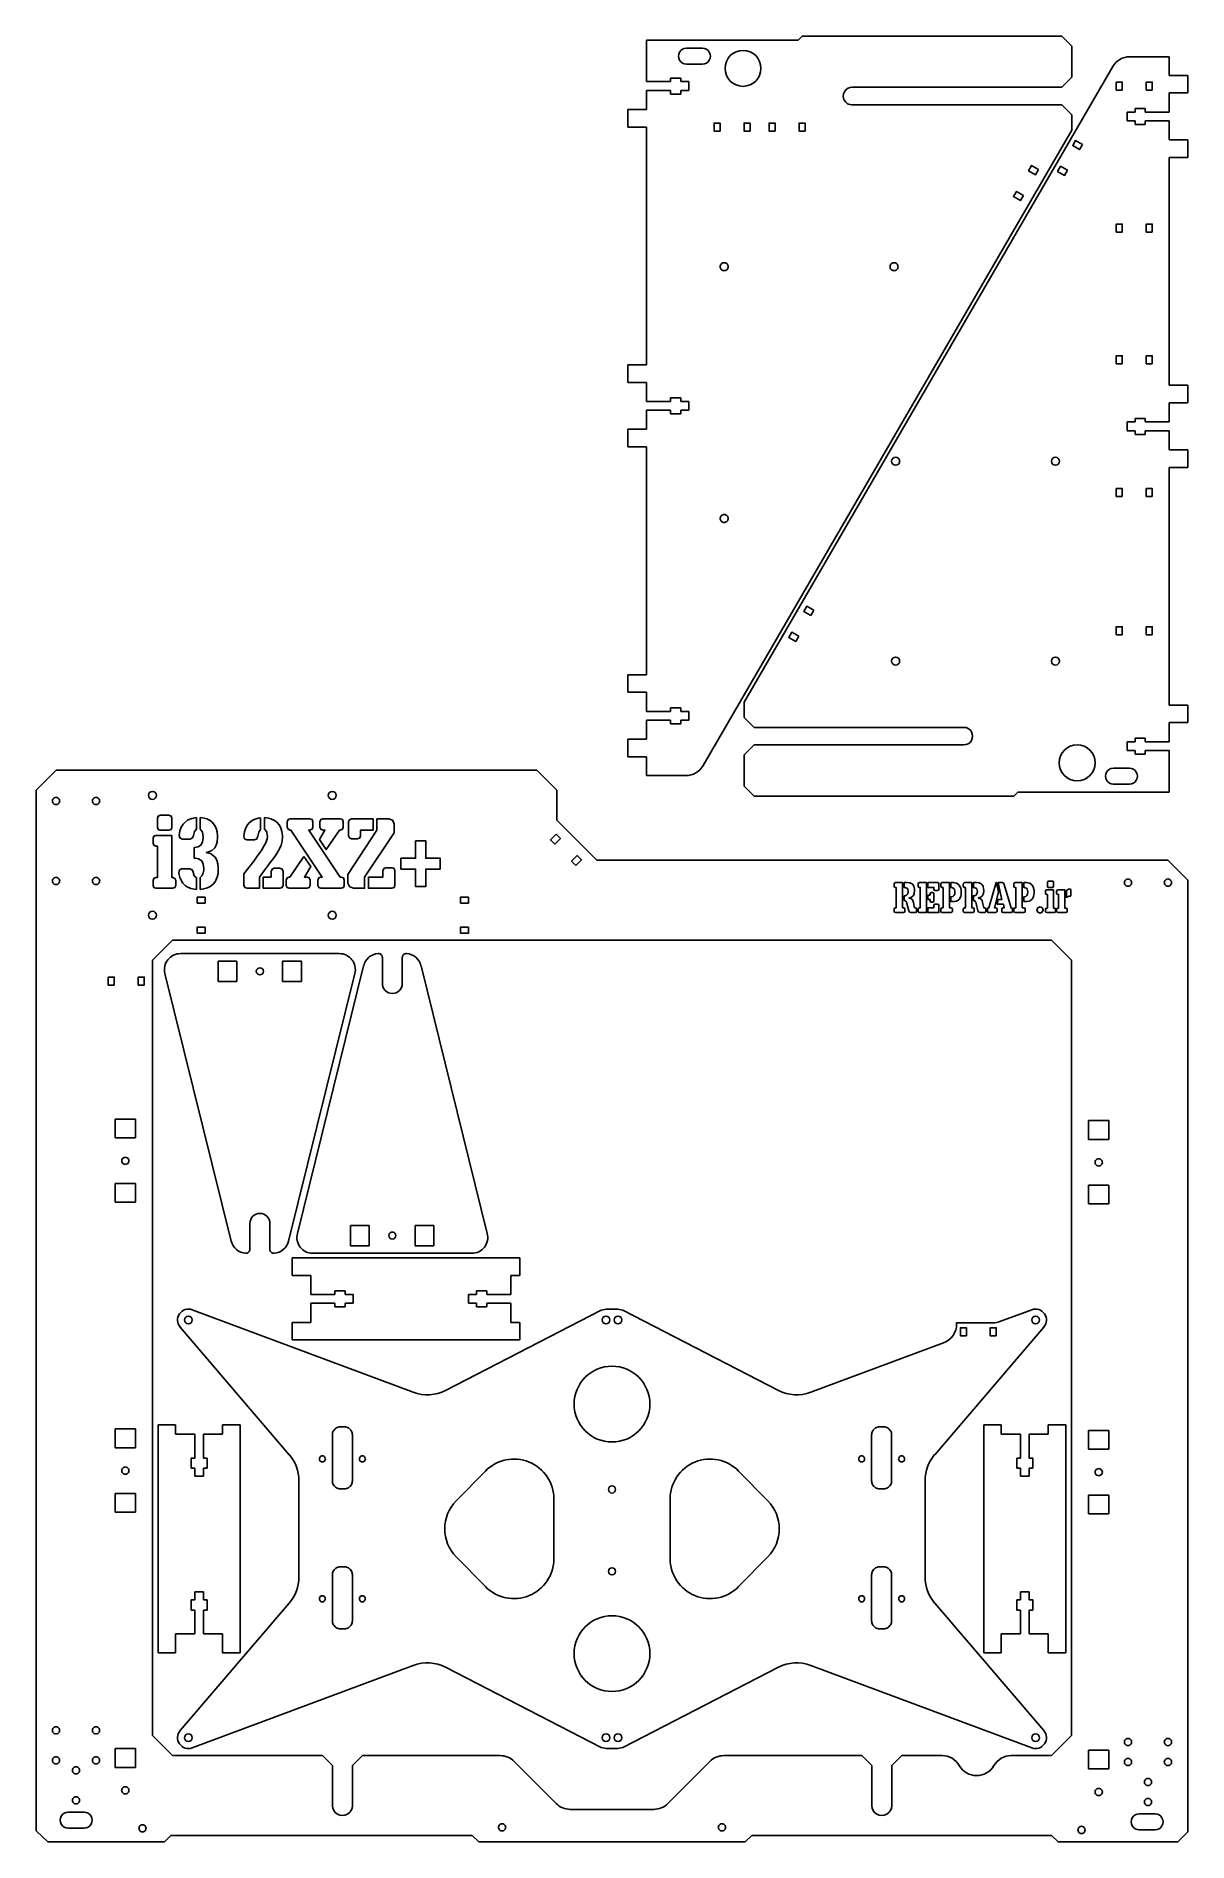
# Model space of a CAD drawing. Extents: x -100 to 476, y -1 to 902.
import ezdxf

# ---------------------------------------------------------------- set-up
doc = ezdxf.new("R2010")
doc.units = 0
doc.header["$LTSCALE"] = 6.734007
doc.header["$MEASUREMENT"] = 0
doc.layers.get('0').update_dxf_attribs({"linetype": 'CONTINUOUS'})
doc.layers.add('DEFAULT', color=7, linetype='CONTINUOUS')

msp = doc.modelspace()

# ---------------------------------------------------------------- linework, layer by layer
for p, q in [((205.55, 900.31), (281.35, 900.31)), ((413.35, 902.31), (283.35, 902.31)), ((150.65, 535.01), (160.65, 525.01)), ((160.65, 525.01), (160.65, 510)), ((259.34, 522.02), (389.34, 522.02)), ((391.34, 524.02), (467.14, 524.02)), ((160.65, 510), (180.65, 490)), ((180.65, 490), (466.49, 490)), ((466.49, 490), (476.49, 480)), ((-27.76, 443.22), (51.79, 443.22)), ((63.95, 437.16), (30.76, 303.16)), ((73.3, 428.24), (73.3, 441.22)), ((83.3, 428.24), (83.3, 441.22)), ((92.65, 437.16), (125.84, 303.16)), ((-2.34, 299.29), (-35.53, 433.29)), ((26.36, 299.29), (59.55, 433.29)), ((7.01, 308.22), (7.01, 295.23)), ((17.01, 308.22), (17.01, 295.23)), ((37.54, 291), (137.54, 291)), ((38.52, 293.24), (118.07, 293.24)), ((-21.84, 264.98), (88.79, 223.68)), ((182.75, 264.71), (104.94, 224.64)), ((185.25, 265.32), (182.75, 264.71)), ((185.25, 265.32), (191.24, 265.32)), ((191.24, 265.32), (193.74, 264.71)), ((193.74, 264.71), (271.55, 224.64)), ((398.34, 264.98), (382.44, 259.04)), ((-27.89, 256.32), (26.74, 192.48)), ((404.39, 256.32), (349.75, 192.48)), ((378.94, 258.41), (360.75, 258.41)), ((360.75, 258.41), (360.75, 257.89)), ((37.54, 249.9), (137.54, 249.9)), ((354.24, 248.52), (287.7, 223.68)), ((-38.96, 202.75), (-38.96, 102.75)), ((2.14, 202.75), (2.14, 102.75)), ((374.29, 202.75), (374.29, 102.75)), ((415.39, 202.75), (415.39, 102.75)), ((124.87, 184.28), (110.27, 169.36)), ((251.63, 184.28), (266.23, 169.36)), ((31.55, 179.48), (31.55, 155.37)), ((344.94, 179.48), (344.94, 155.37)), ((159.17, 170.29), (159.17, 155.37)), ((217.33, 170.29), (217.33, 155.37)), ((31.55, 131.26), (31.55, 155.37)), ((159.17, 140.45), (159.17, 155.37)), ((217.33, 140.45), (217.33, 155.37)), ((344.94, 131.26), (344.94, 155.37)), ((124.87, 126.46), (110.27, 141.38)), ((251.63, 126.46), (266.23, 141.38)), ((-27.89, 54.41), (26.74, 118.25)), ((404.39, 54.41), (349.75, 118.25)), ((-21.84, 45.76), (88.79, 87.05)), ((182.75, 46.02), (104.94, 86.1)), ((193.74, 46.02), (271.55, 86.1)), ((398.34, 45.76), (287.7, 87.05)), ((-31.75, 41.9), (-41.75, 51.9)), ((185.25, 45.42), (182.75, 46.02)), ((185.25, 45.42), (191.24, 45.42)), ((191.24, 45.42), (193.74, 46.02)), ((408.24, 41.9), (418.24, 51.9)), ((43.29, 41.9), (-31.75, 41.9)), ((132.21, 41.9), (63.29, 41.9)), ((313.25, 41.9), (244.29, 41.9)), ((353.43, 41.9), (333.25, 41.9)), ((408.24, 41.9), (388.07, 41.9)), ((209.11, 15), (167.39, 15)), ((-35.8, -1.28), (-94.17, -1.28)), ((254.97, -1.28), (121.53, -1.28)), ((471.49, -1.28), (411.49, -1.28))]:
    msp.add_line(p, q)
for points in [[(443.65, 875.3), (443.65, 879.3), (440.65, 879.3), (440.65, 875.3)], [(458.65, 875.3), (458.65, 879.3), (455.65, 879.3), (455.65, 875.3)], [(242.34, 854.79), (242.34, 858.79), (239.34, 858.79), (239.34, 854.79)], [(257.34, 854.79), (257.34, 858.79), (254.34, 858.79), (254.34, 854.79)], [(269.89, 854.79), (269.89, 858.79), (266.89, 858.79), (266.89, 854.79)], [(284.89, 854.79), (284.89, 858.79), (281.89, 858.79), (281.89, 854.79)], [(423.78, 848.14), (420.32, 850.15), (418.82, 847.55), (422.28, 845.55)], [(401.69, 835.56), (398.23, 837.57), (396.73, 834.97), (400.19, 832.97)], [(416.26, 835.17), (412.8, 837.17), (411.29, 834.58), (414.75, 832.57)], [(394.17, 822.59), (390.71, 824.6), (389.2, 822), (392.66, 819.99)], [(443.65, 804.23), (443.65, 808.23), (440.65, 808.23), (440.65, 804.23)], [(458.65, 804.23), (458.65, 808.23), (455.65, 808.23), (455.65, 804.23)], [(443.65, 738.37), (443.65, 742.37), (440.65, 742.37), (440.65, 738.37)], [(458.65, 738.37), (458.65, 742.37), (455.65, 742.37), (455.65, 738.37)], [(443.65, 671.94), (443.65, 675.94), (440.65, 675.94), (440.65, 671.94)], [(458.65, 671.94), (458.65, 675.94), (455.65, 675.94), (455.65, 671.94)], [(289.23, 615), (285.77, 617.01), (284.26, 614.42), (287.72, 612.41)], [(443.65, 602.77), (443.65, 606.77), (440.65, 606.77), (440.65, 602.77)], [(458.65, 602.77), (458.65, 606.77), (455.65, 606.77), (455.65, 602.77)], [(281.7, 602.03), (278.24, 604.04), (276.73, 601.44), (280.19, 599.43)], [(159.57, 497.96), (162.4, 500.79), (160.27, 502.91), (157.45, 500.08)], [(170.17, 487.35), (173, 490.18), (170.88, 492.3), (168.05, 489.48)], [(-19.4, 468.37), (-15.4, 468.37), (-15.4, 471.37), (-19.4, 471.37)], [(112.38, 468.37), (116.38, 468.37), (116.38, 471.37), (112.38, 471.37)], [(-19.4, 453.37), (-15.4, 453.37), (-15.4, 456.37), (-19.4, 456.37)], [(112.38, 453.37), (116.38, 453.37), (116.38, 456.37), (112.38, 456.37)], [(-60.88, 427.47), (-60.88, 431.47), (-63.88, 431.47), (-63.88, 427.47)], [(-45.88, 427.47), (-45.88, 431.47), (-48.88, 431.47), (-48.88, 427.47)], [(365.6, 252.03), (365.6, 256.03), (362.6, 256.03), (362.6, 252.03)], [(380.6, 252.03), (380.6, 256.03), (377.6, 256.03), (377.6, 252.03)]]:
    msp.add_lwpolyline(points, close=True)
at = {"color": 7}
for points in [[(-33.5, 512.42), (-37.87, 512.42), (-38.88, 512.04), (-39.32, 510.97), (-39.32, 506.38), (-38.88, 505.38), (-37.87, 504.94), (-33.5, 504.94), (-32.44, 505.38), (-32.06, 506.38), (-32.06, 510.97), (-32.44, 512.04)], [(-19.74, 511.25), (-21.21, 511.03), (-23.1, 510.5), (-24.2, 509.93), (-25.77, 508.71), (-26.4, 507.98), (-27.37, 506.44), (-28.03, 504.59), (-28.41, 502.39), (-28.07, 501.1), (-26.93, 500.47), (-22.85, 500.47), (-21.65, 501.1), (-21.18, 502.39), (-20.74, 504.28), (-19.74, 505.41)], [(-17.85, 511.25), (-17.85, 505.41), (-17.54, 505.22), (-16.69, 503.9), (-16.41, 501.57), (-16.41, 501.1), (-16.75, 499.03), (-17.6, 497.55), (-18.89, 496.64), (-20.87, 496.29), (-20.87, 490.95), (-20.21, 490.95), (-18.64, 490.7), (-17.1, 489.66), (-17.03, 489.57), (-16.31, 487.99), (-16.06, 485.76), (-16.09, 484.98), (-16.31, 483.69), (-16.85, 482.27), (-17.85, 481.24), (-17.85, 475.36), (-16.15, 475.58), (-14.27, 476.15), (-12.95, 476.77), (-11.38, 478), (-10.4, 479.19), (-9.49, 481.05), (-9.33, 481.52), (-8.92, 483.37), (-8.8, 485.51), (-8.8, 485.92), (-9.02, 488.12), (-9.55, 489.94), (-10.43, 491.42), (-11.16, 492.21), (-12.76, 493.24), (-14.64, 493.68), (-14.64, 493.84), (-13.73, 494.06), (-11.97, 494.88), (-10.59, 496.2), (-9.87, 497.39), (-9.33, 499.22), (-9.14, 501.45), (-9.18, 502.14), (-9.4, 504.18), (-9.9, 505.94), (-10.65, 507.45), (-11.82, 508.93), (-12.85, 509.75), (-14.61, 510.63), (-15.87, 510.97)], [(12.39, 511.16), (11.07, 510.94), (9.21, 510.37), (8.17, 509.81), (6.63, 508.58), (5.85, 507.61), (4.87, 505.82), (4.31, 504.09), (3.96, 502.01), (4.31, 500.69), (5.44, 500.1), (9.34, 500.1), (10.5, 500.66), (11, 501.92), (11, 502.04), (11.47, 503.99), (12.39, 505.28)], [(14.27, 511.25), (14.27, 505.41), (15.5, 504.06), (15.56, 503.84), (15.81, 501.82), (15.69, 500.69), (14.96, 498.68), (14.96, 498.65), (14.05, 496.89), (13.01, 495.13), (11.88, 493.46), (10.72, 491.89), (10, 490.98), (8.9, 489.53), (3.99, 483.19), (3.99, 477.47), (4.5, 476.37), (5.57, 475.89), (11.79, 475.89), (11.79, 481.52), (12.64, 482.68), (13.86, 484.29), (15.06, 485.86), (15.53, 486.49), (16.72, 488.06), (17.95, 489.72), (18.17, 490.04), (19.43, 491.74), (20.5, 493.28), (20.68, 493.59), (21.66, 495.32), (22.48, 497.14), (22.63, 497.52), (23.1, 499.44), (23.29, 501.45), (23.26, 502.3), (23.01, 504.34), (22.48, 506.07), (21.69, 507.61), (20.43, 509.05), (19.36, 509.84), (17.54, 510.69), (16.25, 511)], [(37.09, 510.63), (27.22, 510.63), (26.15, 510.25), (25.71, 509.15), (25.71, 506.51), (26.15, 505.47), (27.22, 505), (27.5, 505), (43.25, 481.52), (42.56, 481.52), (41.49, 481.11), (41.05, 480.04), (41.05, 477.37), (41.49, 476.33), (42.56, 475.89), (52.74, 475.89), (53.78, 476.33), (54.22, 477.37), (54.22, 480.04), (53.78, 481.11), (52.74, 481.52), (52.24, 481.52), (36.43, 505), (37.09, 505), (38.13, 505.47), (38.57, 506.51), (38.57, 509.15), (38.13, 510.25)], [(52.24, 510.63), (43.47, 510.63), (42.43, 510.25), (41.99, 509.15), (41.99, 506.51), (42.43, 505.47), (43.47, 505), (44.57, 505), (41.87, 500.32), (45.26, 495.22), (51.86, 505), (52.24, 505), (53.31, 505.47), (53.75, 506.51), (53.75, 509.15), (53.31, 510.25)], [(76.51, 510.63), (70.6, 510.63), (70.6, 505), (56.01, 482.75), (56.01, 478.69), (56.01, 478.5), (56.83, 476.71), (56.96, 476.59), (58.81, 475.89), (64.44, 475.89), (64.44, 481.49), (79.3, 503.68), (79.3, 507.83), (79.3, 508.05), (78.49, 509.84), (78.36, 509.93)], [(68.74, 510.63), (57.93, 510.63), (56.89, 510.19), (56.42, 509.09), (56.42, 502.17), (56.83, 501.13), (57.9, 500.69), (60.92, 500.69), (62.02, 501.13), (62.39, 502.17), (62.39, 505), (68.74, 505)], [(-32.06, 502.36), (-40.04, 502.36), (-41.05, 501.98), (-41.49, 500.91), (-41.49, 498.46), (-41.05, 497.46), (-40.04, 497.02), (-39.32, 497.02), (-39.32, 481.24), (-40.04, 481.24), (-41.05, 480.83), (-41.49, 479.79), (-41.49, 477.34), (-41.05, 476.33), (-40.04, 475.89), (-31.52, 475.89), (-30.49, 476.33), (-30.08, 477.34), (-30.08, 479.79), (-30.49, 480.83), (-31.52, 481.24), (-32.06, 481.24)], [(94.99, 499.59), (89.93, 499.59), (89.93, 490.89), (82.63, 490.89), (82.63, 485.48), (89.93, 485.48), (89.93, 476.77), (94.99, 476.77), (94.99, 485.48), (102.31, 485.48), (102.31, 490.89), (94.99, 490.89)], [(34.04, 491.86), (27.03, 481.52), (26.66, 481.52), (25.59, 481.11), (25.15, 480.04), (25.15, 477.37), (25.59, 476.33), (26.66, 475.89), (35.64, 475.89), (36.75, 476.33), (37.12, 477.37), (37.12, 480.04), (36.75, 481.11), (35.64, 481.52), (34.32, 481.52), (37.44, 486.77)], [(-23.1, 485.61), (-27.15, 485.61), (-28.35, 484.91), (-28.57, 483.34), (-28.57, 483.31), (-28.07, 481.24), (-27.28, 479.57), (-26.59, 478.5), (-25.21, 477.15), (-24.36, 476.62), (-22.53, 475.83), (-21.69, 475.64), (-19.74, 475.36), (-19.74, 481.11), (-20.84, 482.18), (-21.4, 483.94), (-21.91, 485.17)], [(22.07, 485.92), (19.21, 485.92), (18.11, 485.48), (17.63, 484.35), (17.63, 481.52), (13.67, 481.52), (13.67, 475.89), (22.07, 475.89), (23.2, 476.37), (23.64, 477.47), (23.64, 484.35), (23.2, 485.48)], [(78.14, 486.14), (75.06, 486.14), (74.05, 485.73), (73.58, 484.63), (73.58, 481.52), (66.32, 481.52), (66.32, 475.89), (78.05, 475.89), (79.18, 476.37), (79.62, 477.43), (79.62, 484.63), (79.18, 485.73)], [(408.67, 479.51), (406.78, 479.51), (406.34, 479.32), (406.16, 478.88), (406.16, 476.9), (406.34, 476.46), (406.78, 476.27), (408.67, 476.27), (409.14, 476.46), (409.3, 476.9), (409.3, 478.88), (409.14, 479.32)], [(333.71, 478.72), (330.12, 478.72), (329.65, 478.53), (329.46, 478.06), (329.46, 476.96), (329.65, 476.49), (330.12, 476.27), (330.56, 476.27), (330.56, 466.12), (330.12, 466.12), (329.65, 465.93), (329.46, 465.46), (329.46, 464.36), (329.65, 463.89), (330.12, 463.7), (334.18, 463.7), (334.68, 463.89), (334.87, 464.36), (334.87, 465.46), (334.68, 465.93), (334.18, 466.12), (333.71, 466.12)], [(335.97, 478.72), (334.52, 478.72), (334.52, 476.27), (334.9, 476.27), (334.96, 476.27), (336.1, 475.83), (336.25, 475.61), (336.54, 474.32), (336.54, 474.29), (336.28, 473.06), (335.72, 472.4), (335.06, 472.15), (334.59, 472.12), (334.52, 472.12), (334.52, 469.8), (335.06, 469.7), (335.44, 469.36), (335.66, 468.88), (335.84, 468.22), (336.79, 464.61), (337.23, 463.95), (337.98, 463.7), (339.99, 463.7), (340.5, 463.89), (340.68, 464.36), (340.68, 465.46), (340.5, 465.93), (339.99, 466.12), (339.68, 466.12), (339.08, 468.76), (338.8, 469.76), (338.39, 470.42), (337.79, 470.74), (336.91, 470.9), (336.91, 470.99), (338.08, 471.4), (338.99, 472.12), (339.08, 472.28), (339.52, 473.32), (339.68, 474.76), (339.62, 475.64), (339.3, 476.9), (338.74, 477.78), (338.42, 478.06), (337.35, 478.57)], [(345.59, 478.75), (342.13, 478.75), (341.66, 478.57), (341.47, 478.09), (341.47, 476.99), (341.66, 476.52), (342.13, 476.3), (342.57, 476.3), (342.57, 466.12), (342.13, 466.12), (341.66, 465.93), (341.47, 465.46), (341.47, 464.36), (341.66, 463.89), (342.13, 463.7), (345.59, 463.7)], [(351.18, 478.75), (346.41, 478.75), (346.41, 476.3), (349.36, 476.3), (349.36, 475.42), (349.58, 474.95), (350.05, 474.73), (351.18, 474.73), (351.65, 474.95), (351.84, 475.42), (351.84, 478.09), (351.65, 478.57)], [(348.7, 473.79), (348.13, 473.79), (347.63, 473.6), (347.44, 473.13), (347.44, 472.5), (346.41, 472.5), (346.41, 470.2), (347.44, 470.2), (347.44, 469.64), (347.63, 469.17), (348.13, 468.95), (348.7, 468.95), (349.2, 469.17), (349.39, 469.64), (349.39, 473.13), (349.2, 473.6)], [(357.09, 478.72), (353.54, 478.72), (353.07, 478.53), (352.85, 478.06), (352.85, 476.96), (353.07, 476.49), (353.54, 476.27), (353.95, 476.27), (353.95, 466.12), (353.54, 466.12), (353.07, 465.93), (352.85, 465.46), (352.85, 464.36), (353.07, 463.89), (353.54, 463.7), (357.91, 463.7), (358.41, 463.89), (358.6, 464.36), (358.6, 465.46), (358.41, 465.93), (357.91, 466.12), (357.09, 466.12)], [(359.23, 478.72), (357.91, 478.72), (357.91, 476.27), (358.04, 476.27), (358.32, 476.27), (359.42, 475.83), (359.61, 475.49), (359.86, 474.16), (359.76, 472.97), (359.42, 472.22), (358.85, 471.78), (357.91, 471.65), (357.91, 469.2), (358.85, 469.2), (359.42, 469.23), (360.64, 469.45), (360.93, 469.58), (361.96, 470.3), (362.22, 470.61), (362.78, 471.78), (362.97, 472.59), (363.06, 473.94), (363.03, 474.73), (362.78, 475.93), (362.66, 476.37), (362.03, 477.47), (361.87, 477.65), (360.83, 478.41), (360.52, 478.53)], [(368.34, 478.72), (364.76, 478.72), (364.29, 478.53), (364.07, 478.06), (364.07, 476.96), (364.29, 476.49), (364.76, 476.27), (365.2, 476.27), (365.2, 466.12), (364.76, 466.12), (364.29, 465.93), (364.07, 465.46), (364.07, 464.36), (364.29, 463.89), (364.76, 463.7), (368.82, 463.7), (369.29, 463.89), (369.48, 464.36), (369.48, 465.46), (369.29, 465.93), (368.82, 466.12), (368.34, 466.12)], [(370.61, 478.72), (369.16, 478.72), (369.16, 476.27), (369.54, 476.27), (369.6, 476.27), (370.73, 475.83), (370.89, 475.61), (371.14, 474.32), (371.14, 474.29), (370.92, 473.06), (370.36, 472.4), (369.7, 472.15), (369.22, 472.12), (369.16, 472.12), (369.16, 469.8), (369.7, 469.7), (370.07, 469.36), (370.29, 468.88), (370.48, 468.22), (371.42, 464.61), (371.86, 463.95), (372.62, 463.7), (374.63, 463.7), (375.13, 463.89), (375.32, 464.36), (375.32, 465.46), (375.13, 465.93), (374.63, 466.12), (374.28, 466.12), (373.72, 468.76), (373.44, 469.76), (373, 470.42), (372.43, 470.74), (371.55, 470.9), (371.55, 470.99), (372.68, 471.4), (373.62, 472.12), (373.72, 472.28), (374.16, 473.32), (374.28, 474.76), (374.25, 475.64), (373.94, 476.9), (373.37, 477.78), (373.06, 478.06), (371.99, 478.57)], [(380.63, 478.75), (380.54, 478.75), (376.83, 466.12), (376.77, 466.12), (376.3, 465.93), (376.11, 465.46), (376.11, 464.36), (376.3, 463.89), (376.77, 463.7), (380.26, 463.7), (380.76, 463.89), (380.95, 464.36), (380.95, 465.46), (380.76, 465.93), (380.26, 466.12), (379.66, 466.12), (381.73, 473.94)], [(383.78, 478.75), (381.45, 478.75), (382.74, 473.16), (383.4, 470.33), (381.61, 470.33), (381.01, 468), (384.12, 468), (384.59, 466.12), (384.03, 466.12), (383.56, 465.93), (383.37, 465.46), (383.37, 464.36), (383.56, 463.89), (384.03, 463.7), (387.99, 463.7), (388.46, 463.89), (388.65, 464.36), (388.65, 465.46), (388.46, 465.93), (387.99, 466.12), (387.96, 466.12), (384.44, 478.28)], [(393.58, 478.72), (390, 478.72), (389.53, 478.53), (389.34, 478.06), (389.34, 476.96), (389.53, 476.49), (390, 476.27), (390.44, 476.27), (390.44, 466.12), (390, 466.12), (389.53, 465.93), (389.34, 465.46), (389.34, 464.36), (389.53, 463.89), (390, 463.7), (394.4, 463.7), (394.9, 463.89), (395.09, 464.36), (395.09, 465.46), (394.9, 465.93), (394.4, 466.12), (393.58, 466.12)], [(395.72, 478.72), (394.4, 478.72), (394.4, 476.27), (394.53, 476.27), (394.78, 476.27), (395.91, 475.83), (396.1, 475.49), (396.32, 474.16), (396.22, 472.97), (395.91, 472.22), (395.31, 471.78), (394.4, 471.65), (394.4, 469.2), (395.34, 469.2), (395.91, 469.23), (397.14, 469.45), (397.42, 469.58), (398.46, 470.3), (398.71, 470.61), (399.27, 471.78), (399.46, 472.59), (399.56, 473.94), (399.52, 474.73), (399.27, 475.93), (399.15, 476.37), (398.52, 477.47), (398.36, 477.65), (397.32, 478.41), (397.01, 478.53)], [(409.3, 475.14), (405.84, 475.14), (405.4, 474.98), (405.21, 474.51), (405.21, 473.47), (405.4, 473.03), (405.84, 472.84), (406.16, 472.84), (406.16, 465.99), (405.84, 465.99), (405.4, 465.84), (405.21, 465.36), (405.21, 464.33), (405.4, 463.89), (405.84, 463.7), (409.52, 463.7), (409.99, 463.89), (410.15, 464.33), (410.15, 465.36), (409.99, 465.84), (409.52, 465.99), (409.3, 465.99)], [(414.89, 475.14), (411.5, 475.14), (411.03, 474.95), (410.81, 474.45), (410.81, 473.5), (411.03, 473.03), (411.5, 472.84), (411.75, 472.84), (411.75, 465.99), (411.5, 465.99), (411.03, 465.8), (410.81, 465.3), (410.81, 464.36), (411.03, 463.89), (411.5, 463.7), (415.4, 463.7), (415.9, 463.89), (416.09, 464.36), (416.09, 465.3), (415.9, 465.8), (415.4, 465.99), (414.89, 465.99)], [(417.06, 475.49), (416.75, 475.45), (415.71, 474.83), (415.71, 471.3), (415.93, 471.52), (417.06, 471.93), (417.75, 471.93), (417.85, 472.15), (417.85, 474.95), (417.82, 475.23), (417.63, 475.42)], [(417.75, 471.93), (417.06, 471.93), (417.5, 471.9)], [(351.18, 467.94), (350.05, 467.94), (349.58, 467.75), (349.36, 467.28), (349.36, 466.12), (346.41, 466.12), (346.41, 463.7), (351.84, 463.7), (351.84, 467.28), (351.65, 467.75)], [(402.51, 466.59), (403.11, 466.5), (403.11, 466.5), (403.58, 466.15), (403.58, 466.15), (403.92, 465.65), (403.92, 465.65), (404.02, 465.08), (404.02, 465.08), (403.58, 463.98), (403.58, 463.98), (402.51, 463.51), (402.51, 463.51), (401.41, 463.98), (401.41, 463.98), (400.94, 465.08), (400.94, 465.08), (401.41, 466.18), (401.41, 466.18), (402.51, 466.59), (402.51, 466.59), (402.51, 466.59)]]:
    msp.add_lwpolyline(points, close=True, dxfattribs=at)
for centre, radius in [((253.82, 886.17), 9), ((330.22, 689.56), 2), ((410.22, 689.56), 2), ((330.22, 589.56), 2), ((410.22, 589.56), 2), ((421.1, 538.69), 9), ((-41.76, 522.38), 2), ((48.24, 522.38), 2), ((-41.76, 462.38), 2), ((48.24, 462.38), 2), ((12.01, 434.34), 1.79), ((78.3, 302.11), 1.79), ((-23.75, 259.87), 1.92), ((185.25, 259.87), 1.92), ((191.24, 259.87), 1.92), ((400.24, 259.87), 1.92), ((188.25, 217.79), 18.96), ((188.25, 175.09), 1.8), ((188.25, 134.1), 1.8), ((188.25, 92.95), 18.96), ((-23.75, 50.87), 1.92), ((185.25, 50.87), 1.92), ((191.24, 50.87), 1.92), ((400.24, 50.86), 1.92), ((400.25, 50.87), 1.92)]:
    msp.add_circle(centre, radius)
for centre, radius, start, end in [((-27.76, 435.22), 8, 90, 193.91326), ((51.79, 435.22), 8, 346.08674, 90), ((71.72, 435.24), 8, 93.996, 166.08674), ((71.3, 441.22), 2, 0, 93.996), ((85.3, 441.22), 2, 86.004, 180), ((84.88, 435.24), 8, 13.91326, 86.004), ((78.3, 428.24), 5, 180, 0), ((12.01, 308.22), 5, 0, 180), ((5.43, 301.22), 8, 193.91326, 266.004), ((18.59, 301.22), 8, 273.996, 346.08674), ((38.52, 301.24), 8, 166.08674, 270), ((118.07, 301.24), 8, 270, 13.91326), ((5.01, 295.23), 2, 266.004, 0), ((19.01, 295.23), 2, 180, 273.996), ((-23.75, 259.87), 5.45, 69.53122, 220.55742), ((-23.75, 259.87), 5.45, 69.53122, 220.55742), ((400.24, 259.87), 5.45, 319.44258, 110.46878), ((350.75, 257.89), 10, 290.46878, 0), ((378.94, 268.41), 10, 270, 290.46878), ((95.78, 242.42), 20, 249.53122, 297.25), ((280.71, 242.42), 20, 242.75, 290.46878), ((11.55, 179.48), 20, 0, 40.55742), ((139.17, 170.29), 20, 0, 135.60891), ((237.33, 170.29), 20, 44.39109, 180), ((364.94, 179.48), 20, 139.44258, 180), ((124.56, 155.37), 20, 135.60891, 224.39109), ((251.94, 155.37), 20, 315.60891, 44.39109), ((139.17, 140.45), 20, 224.39109, 0), ((237.33, 140.45), 20, 180, 315.60891), ((11.55, 131.26), 20, 319.44258, 0), ((364.94, 131.26), 20, 180, 220.55742), ((95.78, 68.32), 20, 62.75, 110.46878), ((280.71, 68.32), 20, 69.53122, 117.25), ((-23.75, 50.87), 5.45, 139.44258, 290.46878), ((-23.75, 50.87), 5.45, 139.44258, 290.46878), ((400.24, 50.87), 5.45, 249.53122, 40.55742), ((132.21, 31.9), 10, 44.99999, 90), ((244.29, 31.9), 10, 90, 135.00001), ((353.43, 31.9), 10, 30, 90), ((370.75, 41.9), 10, 210, 330), ((388.07, 31.9), 10, 90, 150), ((167.39, 25), 10, 224.99999, 270), ((209.11, 25), 10, 270, 315.00001)]:
    msp.add_arc(centre, radius, start, end)
at = {"layer": 'DEFAULT'}
for p, q in [((205.55, 900.31), (205.55, 879.52)), ((205.55, 900.31), (205.55, 879.52)), ((222.02, 894.31), (222.66, 895.14)), ((222.02, 894.31), (222.66, 895.14)), ((222.66, 895.14), (223.49, 895.77)), ((222.66, 895.14), (223.49, 895.77)), ((223.49, 895.77), (224.45, 896.17)), ((223.49, 895.77), (224.45, 896.17)), ((224.45, 896.17), (225.49, 896.31)), ((224.45, 896.17), (225.49, 896.31)), ((225.49, 896.31), (233.55, 896.31)), ((225.49, 896.31), (233.55, 896.31)), ((233.55, 896.31), (234.52, 896.17)), ((233.55, 896.31), (234.52, 896.17)), ((234.52, 896.17), (235.48, 895.77)), ((234.52, 896.17), (235.48, 895.77)), ((235.48, 895.77), (236.31, 895.14)), ((235.48, 895.77), (236.31, 895.14)), ((236.31, 895.14), (236.95, 894.31)), ((236.31, 895.14), (236.95, 894.31)), ((283.35, 902.31), (281.35, 900.31)), ((283.35, 902.31), (281.35, 900.31)), ((418.35, 897.31), (413.35, 902.31)), ((418.35, 897.31), (413.35, 902.31)), ((418.35, 881.71), (418.35, 897.31)), ((418.35, 881.71), (418.35, 897.31)), ((221.49, 892.31), (221.63, 893.35)), ((221.49, 892.31), (221.63, 893.35)), ((221.63, 891.28), (221.49, 892.31)), ((221.63, 891.28), (221.49, 892.31)), ((221.63, 893.35), (222.02, 894.31)), ((221.63, 893.35), (222.02, 894.31)), ((222.02, 890.31), (221.63, 891.28)), ((222.02, 890.31), (221.63, 891.28)), ((222.66, 889.48), (222.02, 890.31)), ((222.66, 889.48), (222.02, 890.31)), ((223.49, 888.85), (222.66, 889.48)), ((223.49, 888.85), (222.66, 889.48)), ((224.45, 888.45), (223.49, 888.85)), ((224.45, 888.45), (223.49, 888.85)), ((225.49, 888.31), (224.45, 888.45)), ((225.49, 888.31), (224.45, 888.45)), ((233.48, 888.31), (225.49, 888.31)), ((233.48, 888.31), (225.49, 888.31)), ((234.52, 888.45), (233.48, 888.31)), ((234.52, 888.45), (233.48, 888.31)), ((235.48, 888.85), (234.52, 888.45)), ((235.48, 888.85), (234.52, 888.45)), ((236.31, 889.48), (235.48, 888.85)), ((236.31, 889.48), (235.48, 888.85)), ((236.95, 890.31), (236.31, 889.48)), ((236.95, 890.31), (236.31, 889.48)), ((236.95, 894.31), (237.35, 893.35)), ((236.95, 894.31), (237.35, 893.35)), ((237.35, 891.28), (236.95, 890.31)), ((237.35, 891.28), (236.95, 890.31)), ((237.35, 893.35), (237.48, 892.31)), ((237.35, 893.35), (237.48, 892.31)), ((237.48, 892.31), (237.35, 891.28)), ((237.48, 892.31), (237.35, 891.28)), ((438.85, 887.04), (254.34, 569.02)), ((467.14, 892.02), (447.5, 892.02)), ((467.14, 892.02), (447.5, 892.02)), ((467.14, 882.66), (467.14, 892.02)), ((467.14, 882.66), (467.14, 892.02)), ((205.55, 879.52), (217.55, 879.52)), ((205.55, 879.52), (217.55, 879.52)), ((217.55, 879.52), (217.55, 881.32)), ((217.55, 881.32), (222.65, 881.32)), ((217.55, 879.52), (217.55, 881.32)), ((217.55, 881.32), (222.65, 881.32)), ((222.65, 881.32), (222.65, 879.52)), ((222.65, 881.32), (222.65, 879.52)), ((222.65, 879.52), (226.65, 879.52)), ((222.65, 879.52), (226.65, 879.52)), ((226.65, 879.52), (226.65, 875.12)), ((226.65, 879.52), (226.65, 875.12)), ((306.15, 876.12), (307.21, 876.56)), ((306.15, 876.12), (307.21, 876.56)), ((307.21, 876.56), (308.35, 876.71)), ((307.21, 876.56), (308.35, 876.71)), ((308.35, 876.71), (413.35, 876.71)), ((343.35, 876.71), (413.35, 876.71)), ((413.35, 876.71), (418.35, 881.71)), ((413.35, 876.71), (418.35, 881.71)), ((476.49, 882.66), (467.14, 882.66)), ((476.49, 882.66), (467.14, 882.66)), ((476.49, 873.86), (476.49, 882.66)), ((476.49, 873.86), (476.49, 882.66)), ((217.55, 875.12), (205.55, 875.12)), ((205.55, 875.12), (205.55, 865.56)), ((217.55, 875.12), (205.55, 875.12)), ((205.55, 875.12), (205.55, 865.56)), ((217.55, 873.32), (217.55, 875.12)), ((217.55, 873.32), (217.55, 875.12)), ((222.65, 873.32), (217.55, 873.32)), ((222.65, 873.32), (217.55, 873.32)), ((226.65, 875.12), (222.65, 875.12)), ((222.65, 875.12), (222.65, 873.32)), ((226.65, 875.12), (222.65, 875.12)), ((222.65, 875.12), (222.65, 873.32)), ((303.95, 872.31), (304.1, 873.45)), ((303.95, 872.31), (304.1, 873.45)), ((304.1, 871.17), (303.95, 872.31)), ((304.1, 871.17), (303.95, 872.31)), ((304.1, 873.45), (304.54, 874.51)), ((304.1, 873.45), (304.54, 874.51)), ((304.54, 870.11), (304.1, 871.17)), ((304.54, 870.11), (304.1, 871.17)), ((304.54, 874.51), (305.24, 875.42)), ((304.54, 874.51), (305.24, 875.42)), ((305.24, 869.2), (304.54, 870.11)), ((305.24, 869.2), (304.54, 870.11)), ((305.24, 875.42), (306.15, 876.12)), ((305.24, 875.42), (306.15, 876.12)), ((306.15, 868.5), (305.24, 869.2)), ((306.15, 868.5), (305.24, 869.2)), ((307.21, 868.06), (306.15, 868.5)), ((307.21, 868.06), (306.15, 868.5)), ((308.35, 867.91), (307.21, 868.06)), ((308.35, 867.91), (307.21, 868.06)), ((413.35, 867.91), (308.35, 867.91)), ((413.35, 867.91), (343.35, 867.91)), ((418.35, 862.91), (413.35, 867.91)), ((418.35, 862.91), (413.35, 867.91)), ((467.14, 864.31), (467.14, 873.86)), ((467.14, 873.86), (476.49, 873.86)), ((467.14, 864.31), (467.14, 873.86)), ((467.14, 873.86), (476.49, 873.86)), ((196.2, 865.56), (196.2, 856.76)), ((205.55, 865.56), (196.2, 865.56)), ((196.2, 865.56), (196.2, 856.76)), ((205.55, 865.56), (196.2, 865.56)), ((418.35, 855.31), (418.35, 862.91)), ((418.35, 855.31), (418.35, 862.91)), ((446.04, 859.91), (446.04, 864.31)), ((446.04, 864.31), (450.04, 864.31)), ((446.04, 859.91), (446.04, 864.31)), ((446.04, 864.31), (450.04, 864.31)), ((450.04, 859.91), (446.04, 859.91)), ((450.04, 859.91), (446.04, 859.91)), ((450.04, 864.31), (450.04, 866.11)), ((450.04, 866.11), (455.14, 866.11)), ((450.04, 864.31), (450.04, 866.11)), ((450.04, 866.11), (455.14, 866.11)), ((450.04, 858.11), (450.04, 859.91)), ((450.04, 858.11), (450.04, 859.91)), ((455.14, 866.11), (455.14, 864.31)), ((455.14, 866.11), (455.14, 864.31)), ((455.14, 864.31), (467.14, 864.31)), ((455.14, 864.31), (467.14, 864.31)), ((467.14, 859.91), (455.14, 859.91)), ((455.14, 859.91), (455.14, 858.11)), ((467.14, 859.91), (455.14, 859.91)), ((455.14, 859.91), (455.14, 858.11)), ((467.14, 850.36), (467.14, 859.91)), ((467.14, 850.36), (467.14, 859.91)), ((196.2, 856.76), (205.55, 856.76)), ((196.2, 856.76), (205.55, 856.76)), ((205.55, 856.76), (205.55, 737.86)), ((205.55, 856.76), (205.55, 737.86)), ((233.84, 537.29), (418.35, 855.31)), ((455.14, 858.11), (450.04, 858.11)), ((455.14, 858.11), (450.04, 858.11)), ((476.49, 850.36), (467.14, 850.36)), ((476.49, 850.36), (467.14, 850.36)), ((476.49, 841.56), (476.49, 850.36)), ((476.49, 841.56), (476.49, 850.36)), ((467.14, 727.57), (467.14, 841.56)), ((467.14, 841.56), (476.49, 841.56)), ((467.14, 727.57), (467.14, 841.56)), ((467.14, 841.56), (476.49, 841.56)), ((205.55, 737.86), (196.2, 737.86)), ((196.2, 737.86), (196.2, 729.06)), ((205.55, 737.86), (196.2, 737.86)), ((196.2, 737.86), (196.2, 729.06)), ((196.2, 729.06), (205.55, 729.06)), ((196.2, 729.06), (205.55, 729.06)), ((205.55, 729.06), (205.55, 719.51)), ((205.55, 729.06), (205.55, 719.51)), ((476.49, 727.57), (467.14, 727.57)), ((476.49, 727.57), (467.14, 727.57)), ((476.49, 718.77), (476.49, 727.57)), ((476.49, 718.77), (476.49, 727.57)), ((205.55, 719.51), (217.55, 719.51)), ((205.55, 719.51), (217.55, 719.51)), ((217.55, 715.11), (205.55, 715.11)), ((205.55, 715.11), (205.55, 705.56)), ((217.55, 715.11), (205.55, 715.11)), ((205.55, 715.11), (205.55, 705.56)), ((217.55, 719.51), (217.55, 721.31)), ((217.55, 721.31), (222.65, 721.31)), ((217.55, 719.51), (217.55, 721.31)), ((217.55, 721.31), (222.65, 721.31)), ((217.55, 713.31), (217.55, 715.11)), ((217.55, 713.31), (217.55, 715.11)), ((222.65, 721.31), (222.65, 719.51)), ((222.65, 721.31), (222.65, 719.51)), ((222.65, 719.51), (226.65, 719.51)), ((222.65, 719.51), (226.65, 719.51)), ((226.65, 715.11), (222.65, 715.11)), ((222.65, 715.11), (222.65, 713.31)), ((226.65, 715.11), (222.65, 715.11)), ((222.65, 715.11), (222.65, 713.31)), ((226.65, 719.51), (226.65, 715.11)), ((226.65, 719.51), (226.65, 715.11)), ((467.14, 709.22), (467.14, 718.77)), ((467.14, 718.77), (476.49, 718.77)), ((467.14, 709.22), (467.14, 718.77)), ((467.14, 718.77), (476.49, 718.77)), ((205.55, 705.56), (196.2, 705.56)), ((196.2, 705.56), (196.2, 696.76)), ((205.55, 705.56), (196.2, 705.56)), ((196.2, 705.56), (196.2, 696.76)), ((222.65, 713.31), (217.55, 713.31)), ((222.65, 713.31), (217.55, 713.31)), ((446.04, 704.82), (446.04, 709.22)), ((446.04, 709.22), (450.04, 709.22)), ((446.04, 704.82), (446.04, 709.22)), ((446.04, 709.22), (450.04, 709.22)), ((450.04, 704.82), (446.04, 704.82)), ((450.04, 704.82), (446.04, 704.82)), ((450.04, 709.22), (450.04, 711.02)), ((450.04, 711.02), (455.14, 711.02)), ((450.04, 709.22), (450.04, 711.02)), ((450.04, 711.02), (455.14, 711.02)), ((450.04, 703.02), (450.04, 704.82)), ((450.04, 703.02), (450.04, 704.82)), ((455.14, 711.02), (455.14, 709.22)), ((455.14, 711.02), (455.14, 709.22)), ((455.14, 709.22), (467.14, 709.22)), ((455.14, 709.22), (467.14, 709.22)), ((467.14, 704.82), (455.14, 704.82)), ((455.14, 704.82), (455.14, 703.02)), ((467.14, 704.82), (455.14, 704.82)), ((455.14, 704.82), (455.14, 703.02)), ((467.14, 695.27), (467.14, 704.82)), ((467.14, 695.27), (467.14, 704.82)), ((196.2, 696.76), (205.55, 696.76)), ((196.2, 696.76), (205.55, 696.76)), ((205.55, 696.76), (205.55, 582.77)), ((205.55, 696.76), (205.55, 582.77)), ((455.14, 703.02), (450.04, 703.02)), ((455.14, 703.02), (450.04, 703.02)), ((476.49, 695.27), (467.14, 695.27)), ((476.49, 695.27), (467.14, 695.27)), ((476.49, 686.47), (476.49, 695.27)), ((476.49, 686.47), (476.49, 695.27)), ((467.14, 567.57), (467.14, 686.47)), ((467.14, 686.47), (476.49, 686.47)), ((467.14, 567.57), (467.14, 686.47)), ((467.14, 686.47), (476.49, 686.47)), ((205.55, 582.77), (196.2, 582.77)), ((196.2, 582.77), (196.2, 573.97)), ((205.55, 582.77), (196.2, 582.77)), ((196.2, 582.77), (196.2, 573.97)), ((196.2, 573.97), (205.55, 573.97)), ((196.2, 573.97), (205.55, 573.97)), ((205.55, 573.97), (205.55, 564.43)), ((205.55, 573.97), (205.55, 564.43)), ((205.55, 564.43), (217.55, 564.43)), ((205.55, 564.43), (217.55, 564.43)), ((217.55, 564.43), (217.55, 566.23)), ((217.55, 566.23), (222.65, 566.23)), ((217.55, 564.43), (217.55, 566.23)), ((217.55, 566.23), (222.65, 566.23)), ((222.65, 566.23), (222.65, 564.43)), ((222.65, 566.23), (222.65, 564.43)), ((222.65, 564.43), (226.65, 564.43)), ((222.65, 564.43), (226.65, 564.43)), ((226.65, 564.43), (226.65, 560.03)), ((226.65, 564.43), (226.65, 560.03)), ((254.34, 569.02), (254.34, 561.42)), ((254.34, 569.02), (254.34, 561.42)), ((254.34, 561.42), (259.34, 556.42)), ((254.34, 561.42), (259.34, 556.42)), ((476.49, 567.57), (467.14, 567.57)), ((476.49, 567.57), (467.14, 567.57)), ((476.49, 558.77), (476.49, 567.57)), ((476.49, 558.77), (476.49, 567.57)), ((217.55, 560.03), (205.55, 560.03)), ((205.55, 560.03), (205.55, 550.47)), ((217.55, 560.03), (205.55, 560.03)), ((205.55, 560.03), (205.55, 550.47)), ((217.55, 558.23), (217.55, 560.03)), ((217.55, 558.23), (217.55, 560.03)), ((222.65, 558.23), (217.55, 558.23)), ((222.65, 558.23), (217.55, 558.23)), ((226.65, 560.03), (222.65, 560.03)), ((222.65, 560.03), (222.65, 558.23)), ((226.65, 560.03), (222.65, 560.03)), ((222.65, 560.03), (222.65, 558.23)), ((259.34, 556.42), (364.34, 556.42)), ((259.34, 556.42), (364.34, 556.42)), ((364.34, 556.42), (365.48, 556.27)), ((364.34, 556.42), (365.48, 556.27)), ((365.48, 556.27), (366.54, 555.83)), ((365.48, 556.27), (366.54, 555.83)), ((366.54, 555.83), (367.45, 555.13)), ((366.54, 555.83), (367.45, 555.13)), ((367.45, 555.13), (368.15, 554.22)), ((367.45, 555.13), (368.15, 554.22)), ((368.15, 554.22), (368.59, 553.16)), ((368.15, 554.22), (368.59, 553.16)), ((368.59, 553.16), (368.74, 552.02)), ((368.59, 553.16), (368.74, 552.02)), ((368.74, 552.02), (368.59, 550.88)), ((368.74, 552.02), (368.59, 550.88)), ((467.14, 549.22), (467.14, 558.77)), ((467.14, 558.77), (476.49, 558.77)), ((467.14, 549.22), (467.14, 558.77)), ((467.14, 558.77), (476.49, 558.77)), ((205.55, 550.47), (196.2, 550.47)), ((196.2, 550.47), (196.2, 541.67)), ((205.55, 550.47), (196.2, 550.47)), ((196.2, 550.47), (196.2, 541.67)), ((259.34, 547.62), (254.34, 542.62)), ((259.34, 547.62), (254.34, 542.62)), ((254.34, 542.62), (254.34, 527.02)), ((254.34, 542.62), (254.34, 527.02)), ((364.34, 547.62), (259.34, 547.62)), ((364.34, 547.62), (259.34, 547.62)), ((365.48, 547.77), (364.34, 547.62)), ((365.48, 547.77), (364.34, 547.62)), ((366.54, 548.21), (365.48, 547.77)), ((366.54, 548.21), (365.48, 547.77)), ((367.45, 548.91), (366.54, 548.21)), ((367.45, 548.91), (366.54, 548.21)), ((368.15, 549.82), (367.45, 548.91)), ((368.15, 549.82), (367.45, 548.91)), ((368.59, 550.88), (368.15, 549.82)), ((368.59, 550.88), (368.15, 549.82)), ((446.04, 544.82), (446.04, 549.22)), ((446.04, 549.22), (450.04, 549.22)), ((446.04, 544.82), (446.04, 549.22)), ((446.04, 549.22), (450.04, 549.22)), ((450.04, 544.82), (446.04, 544.82)), ((450.04, 544.82), (446.04, 544.82)), ((450.04, 549.22), (450.04, 551.02)), ((450.04, 551.02), (455.14, 551.02)), ((450.04, 549.22), (450.04, 551.02)), ((450.04, 551.02), (455.14, 551.02)), ((450.04, 543.02), (450.04, 544.82)), ((450.04, 543.02), (450.04, 544.82)), ((455.14, 543.02), (450.04, 543.02)), ((455.14, 543.02), (450.04, 543.02)), ((455.14, 551.02), (455.14, 549.22)), ((455.14, 551.02), (455.14, 549.22)), ((455.14, 549.22), (467.14, 549.22)), ((455.14, 549.22), (467.14, 549.22)), ((467.14, 544.82), (455.14, 544.82)), ((455.14, 544.82), (455.14, 543.02)), ((467.14, 544.82), (455.14, 544.82)), ((455.14, 544.82), (455.14, 543.02)), ((467.14, 524.02), (467.14, 544.82)), ((467.14, 524.02), (467.14, 544.82)), ((-90, 535.01), (-100, 525.01)), ((-90, 535.01), (150.65, 535.01)), ((196.2, 541.67), (205.55, 541.67)), ((196.2, 541.67), (205.55, 541.67)), ((205.55, 541.67), (205.55, 532.31)), ((205.55, 541.67), (205.55, 532.31)), ((435.35, 533.06), (435.74, 534.02)), ((435.35, 533.06), (435.74, 534.02)), ((435.74, 534.02), (436.38, 534.85)), ((435.74, 534.02), (436.38, 534.85)), ((436.38, 534.85), (437.21, 535.48)), ((436.38, 534.85), (437.21, 535.48)), ((437.21, 535.48), (438.17, 535.88)), ((437.21, 535.48), (438.17, 535.88)), ((438.17, 535.88), (439.21, 536.02)), ((438.17, 535.88), (439.21, 536.02)), ((439.21, 536.02), (447.2, 536.02)), ((439.21, 536.02), (447.2, 536.02)), ((447.2, 536.02), (448.24, 535.88)), ((447.2, 536.02), (448.24, 535.88)), ((448.24, 535.88), (449.2, 535.48)), ((448.24, 535.88), (449.2, 535.48)), ((449.2, 535.48), (450.03, 534.85)), ((449.2, 535.48), (450.03, 534.85)), ((450.03, 534.85), (450.67, 534.02)), ((450.03, 534.85), (450.67, 534.02)), ((450.67, 534.02), (451.07, 533.06)), ((450.67, 534.02), (451.07, 533.06)), ((-100, 4.33), (-100, 525.01)), ((-100, 4.33), (-100, 525.01)), ((205.55, 532.31), (225.19, 532.31)), ((205.55, 532.31), (225.19, 532.31)), ((254.34, 527.02), (259.34, 522.02)), ((254.34, 527.02), (259.34, 522.02)), ((435.21, 532.02), (435.35, 533.06)), ((435.21, 532.02), (435.35, 533.06)), ((435.35, 530.99), (435.21, 532.02)), ((435.35, 530.99), (435.21, 532.02)), ((435.74, 530.02), (435.35, 530.99)), ((435.74, 530.02), (435.35, 530.99)), ((436.38, 529.19), (435.74, 530.02)), ((436.38, 529.19), (435.74, 530.02)), ((437.21, 528.56), (436.38, 529.19)), ((437.21, 528.56), (436.38, 529.19)), ((438.17, 528.16), (437.21, 528.56)), ((438.17, 528.16), (437.21, 528.56)), ((439.14, 528.02), (438.17, 528.16)), ((439.14, 528.02), (438.17, 528.16)), ((447.2, 528.02), (439.14, 528.02)), ((447.2, 528.02), (439.14, 528.02)), ((448.24, 528.16), (447.2, 528.02)), ((448.24, 528.16), (447.2, 528.02)), ((449.2, 528.56), (448.24, 528.16)), ((449.2, 528.56), (448.24, 528.16)), ((450.03, 529.19), (449.2, 528.56)), ((450.03, 529.19), (449.2, 528.56)), ((450.67, 530.02), (450.03, 529.19)), ((450.67, 530.02), (450.03, 529.19)), ((451.07, 530.99), (450.67, 530.02)), ((451.07, 530.99), (450.67, 530.02)), ((451.07, 533.06), (451.2, 532.02)), ((451.07, 533.06), (451.2, 532.02)), ((451.2, 532.02), (451.07, 530.99)), ((451.2, 532.02), (451.07, 530.99)), ((-91.73, 520.07), (-91.79, 519.6)), ((-91.73, 520.07), (-91.79, 519.6)), ((-91.79, 519.6), (-91.73, 519.14)), ((-91.79, 519.6), (-91.73, 519.14)), ((-91.55, 520.5), (-91.73, 520.07)), ((-91.55, 520.5), (-91.73, 520.07)), ((-91.73, 519.14), (-91.55, 518.7)), ((-91.73, 519.14), (-91.55, 518.7)), ((-91.27, 520.88), (-91.55, 520.5)), ((-91.27, 520.88), (-91.55, 520.5)), ((-91.55, 518.7), (-91.27, 518.33)), ((-91.55, 518.7), (-91.27, 518.33)), ((-90.89, 521.16), (-91.27, 520.88)), ((-90.89, 521.16), (-91.27, 520.88)), ((-91.27, 518.33), (-90.89, 518.05)), ((-91.27, 518.33), (-90.89, 518.05)), ((-90.46, 521.34), (-90.89, 521.16)), ((-90.46, 521.34), (-90.89, 521.16)), ((-90.89, 518.05), (-90.46, 517.87)), ((-90.89, 518.05), (-90.46, 517.87)), ((-89.99, 521.4), (-90.46, 521.34)), ((-89.99, 521.4), (-90.46, 521.34)), ((-90.46, 517.87), (-89.99, 517.8)), ((-90.46, 517.87), (-89.99, 517.8)), ((-89.53, 521.34), (-89.99, 521.4)), ((-89.53, 521.34), (-89.99, 521.4)), ((-89.99, 517.8), (-89.53, 517.87)), ((-89.99, 517.8), (-89.53, 517.87)), ((-89.09, 521.16), (-89.53, 521.34)), ((-89.09, 521.16), (-89.53, 521.34)), ((-89.53, 517.87), (-89.09, 518.05)), ((-89.53, 517.87), (-89.09, 518.05)), ((-88.72, 520.88), (-89.09, 521.16)), ((-88.72, 520.88), (-89.09, 521.16)), ((-89.09, 518.05), (-88.72, 518.33)), ((-89.09, 518.05), (-88.72, 518.33)), ((-88.44, 520.5), (-88.72, 520.88)), ((-88.44, 520.5), (-88.72, 520.88)), ((-88.72, 518.33), (-88.44, 518.7)), ((-88.72, 518.33), (-88.44, 518.7)), ((-88.26, 520.07), (-88.44, 520.5)), ((-88.26, 520.07), (-88.44, 520.5)), ((-88.44, 518.7), (-88.26, 519.14)), ((-88.44, 518.7), (-88.26, 519.14)), ((-88.19, 519.6), (-88.26, 520.07)), ((-88.19, 519.6), (-88.26, 520.07)), ((-88.26, 519.14), (-88.19, 519.6)), ((-88.26, 519.14), (-88.19, 519.6)), ((-71.71, 520.07), (-71.78, 519.6)), ((-71.71, 520.07), (-71.78, 519.6)), ((-71.78, 519.6), (-71.71, 519.14)), ((-71.78, 519.6), (-71.71, 519.14)), ((-71.53, 520.5), (-71.71, 520.07)), ((-71.53, 520.5), (-71.71, 520.07)), ((-71.71, 519.14), (-71.53, 518.7)), ((-71.71, 519.14), (-71.53, 518.7)), ((-71.25, 520.88), (-71.53, 520.5)), ((-71.25, 520.88), (-71.53, 520.5)), ((-71.53, 518.7), (-71.25, 518.33)), ((-71.53, 518.7), (-71.25, 518.33)), ((-70.88, 521.16), (-71.25, 520.88)), ((-70.88, 521.16), (-71.25, 520.88)), ((-71.25, 518.33), (-70.88, 518.05)), ((-71.25, 518.33), (-70.88, 518.05)), ((-70.44, 521.34), (-70.88, 521.16)), ((-70.44, 521.34), (-70.88, 521.16)), ((-70.88, 518.05), (-70.44, 517.87)), ((-70.88, 518.05), (-70.44, 517.87)), ((-69.98, 521.4), (-70.44, 521.34)), ((-69.98, 521.4), (-70.44, 521.34)), ((-70.44, 517.87), (-69.98, 517.8)), ((-70.44, 517.87), (-69.98, 517.8)), ((-69.51, 521.34), (-69.98, 521.4)), ((-69.51, 521.34), (-69.98, 521.4)), ((-69.98, 517.8), (-69.51, 517.87)), ((-69.98, 517.8), (-69.51, 517.87)), ((-69.08, 521.16), (-69.51, 521.34)), ((-69.08, 521.16), (-69.51, 521.34)), ((-69.51, 517.87), (-69.08, 518.05)), ((-69.51, 517.87), (-69.08, 518.05)), ((-68.7, 520.88), (-69.08, 521.16)), ((-68.7, 520.88), (-69.08, 521.16)), ((-69.08, 518.05), (-68.7, 518.33)), ((-69.08, 518.05), (-68.7, 518.33)), ((-68.42, 520.5), (-68.7, 520.88)), ((-68.42, 520.5), (-68.7, 520.88)), ((-68.7, 518.33), (-68.42, 518.7)), ((-68.7, 518.33), (-68.42, 518.7)), ((-68.24, 520.07), (-68.42, 520.5)), ((-68.24, 520.07), (-68.42, 520.5)), ((-68.42, 518.7), (-68.24, 519.14)), ((-68.42, 518.7), (-68.24, 519.14)), ((-68.18, 519.6), (-68.24, 520.07)), ((-68.18, 519.6), (-68.24, 520.07)), ((-68.24, 519.14), (-68.18, 519.6)), ((-68.24, 519.14), (-68.18, 519.6)), ((389.34, 522.02), (391.34, 524.02)), ((389.34, 522.02), (391.34, 524.02)), ((-91.73, 480.01), (-91.79, 479.54)), ((-91.73, 480.01), (-91.79, 479.54)), ((-91.79, 479.54), (-91.73, 479.07)), ((-91.79, 479.54), (-91.73, 479.07)), ((-91.55, 480.44), (-91.73, 480.01)), ((-91.55, 480.44), (-91.73, 480.01)), ((-91.73, 479.07), (-91.55, 478.64)), ((-91.73, 479.07), (-91.55, 478.64)), ((-91.27, 480.81), (-91.55, 480.44)), ((-91.27, 480.81), (-91.55, 480.44)), ((-90.89, 481.1), (-91.27, 480.81)), ((-90.89, 481.1), (-91.27, 480.81)), ((-90.46, 481.28), (-90.89, 481.1)), ((-90.46, 481.28), (-90.89, 481.1)), ((-89.99, 481.34), (-90.46, 481.28)), ((-89.99, 481.34), (-90.46, 481.28)), ((-89.53, 481.28), (-89.99, 481.34)), ((-89.53, 481.28), (-89.99, 481.34)), ((-89.09, 481.1), (-89.53, 481.28)), ((-89.09, 481.1), (-89.53, 481.28)), ((-88.72, 480.81), (-89.09, 481.1)), ((-88.72, 480.81), (-89.09, 481.1)), ((-88.44, 480.44), (-88.72, 480.81)), ((-88.44, 480.44), (-88.72, 480.81)), ((-88.26, 480.01), (-88.44, 480.44)), ((-88.26, 480.01), (-88.44, 480.44)), ((-88.44, 478.64), (-88.26, 479.07)), ((-88.44, 478.64), (-88.26, 479.07)), ((-88.19, 479.54), (-88.26, 480.01)), ((-88.19, 479.54), (-88.26, 480.01)), ((-88.26, 479.07), (-88.19, 479.54)), ((-88.26, 479.07), (-88.19, 479.54)), ((-71.71, 480.01), (-71.78, 479.54)), ((-71.71, 480.01), (-71.78, 479.54)), ((-71.78, 479.54), (-71.71, 479.07)), ((-71.78, 479.54), (-71.71, 479.07)), ((-71.53, 480.44), (-71.71, 480.01)), ((-71.53, 480.44), (-71.71, 480.01)), ((-71.71, 479.07), (-71.53, 478.64)), ((-71.71, 479.07), (-71.53, 478.64)), ((-71.25, 480.81), (-71.53, 480.44)), ((-71.25, 480.81), (-71.53, 480.44)), ((-70.88, 481.1), (-71.25, 480.81)), ((-70.88, 481.1), (-71.25, 480.81)), ((-70.44, 481.28), (-70.88, 481.1)), ((-70.44, 481.28), (-70.88, 481.1)), ((-69.98, 481.34), (-70.44, 481.28)), ((-69.98, 481.34), (-70.44, 481.28)), ((-69.51, 481.28), (-69.98, 481.34)), ((-69.51, 481.28), (-69.98, 481.34)), ((-69.08, 481.1), (-69.51, 481.28)), ((-69.08, 481.1), (-69.51, 481.28)), ((-68.7, 480.81), (-69.08, 481.1)), ((-68.7, 480.81), (-69.08, 481.1)), ((-68.42, 480.44), (-68.7, 480.81)), ((-68.42, 480.44), (-68.7, 480.81)), ((-68.24, 480.01), (-68.42, 480.44)), ((-68.24, 480.01), (-68.42, 480.44)), ((-68.42, 478.64), (-68.24, 479.07)), ((-68.42, 478.64), (-68.24, 479.07)), ((-68.18, 479.54), (-68.24, 480.01)), ((-68.18, 479.54), (-68.24, 480.01)), ((-68.24, 479.07), (-68.18, 479.54)), ((-68.24, 479.07), (-68.18, 479.54)), ((444.76, 479.18), (444.7, 478.72)), ((444.76, 479.18), (444.7, 478.72)), ((444.94, 479.62), (444.76, 479.18)), ((444.94, 479.62), (444.76, 479.18)), ((445.22, 479.99), (444.94, 479.62)), ((445.22, 479.99), (444.94, 479.62)), ((445.59, 480.27), (445.22, 479.99)), ((445.59, 480.27), (445.22, 479.99)), ((446.03, 480.45), (445.59, 480.27)), ((446.03, 480.45), (445.59, 480.27)), ((446.49, 480.52), (446.03, 480.45)), ((446.49, 480.52), (446.03, 480.45)), ((446.96, 480.45), (446.49, 480.52)), ((446.96, 480.45), (446.49, 480.52)), ((447.39, 480.27), (446.96, 480.45)), ((447.39, 480.27), (446.96, 480.45)), ((447.77, 479.99), (447.39, 480.27)), ((447.77, 479.99), (447.39, 480.27)), ((448.05, 479.62), (447.77, 479.99)), ((448.05, 479.62), (447.77, 479.99)), ((448.23, 479.18), (448.05, 479.62)), ((448.23, 479.18), (448.05, 479.62)), ((448.3, 478.72), (448.23, 479.18)), ((448.3, 478.72), (448.23, 479.18)), ((464.73, 479.21), (464.67, 478.75)), ((464.73, 479.21), (464.67, 478.75)), ((464.91, 479.65), (464.73, 479.21)), ((464.91, 479.65), (464.73, 479.21)), ((465.2, 480.02), (464.91, 479.65)), ((465.2, 480.02), (464.91, 479.65)), ((465.57, 480.31), (465.2, 480.02)), ((465.57, 480.31), (465.2, 480.02)), ((466, 480.49), (465.57, 480.31)), ((466, 480.49), (465.57, 480.31)), ((466.47, 480.55), (466, 480.49)), ((466.47, 480.55), (466, 480.49)), ((466.94, 480.49), (466.47, 480.55)), ((466.94, 480.49), (466.47, 480.55)), ((467.37, 480.31), (466.94, 480.49)), ((467.37, 480.31), (466.94, 480.49)), ((467.74, 480.02), (467.37, 480.31)), ((467.74, 480.02), (467.37, 480.31)), ((468.03, 479.65), (467.74, 480.02)), ((468.03, 479.65), (467.74, 480.02)), ((468.21, 479.21), (468.03, 479.65)), ((468.21, 479.21), (468.03, 479.65)), ((468.27, 478.75), (468.21, 479.21)), ((468.27, 478.75), (468.21, 479.21)), ((476.49, 480), (476.49, 3.72)), ((476.49, 480), (476.49, 3.72)), ((-91.55, 478.64), (-91.27, 478.27)), ((-91.55, 478.64), (-91.27, 478.27)), ((-91.27, 478.27), (-90.89, 477.98)), ((-91.27, 478.27), (-90.89, 477.98)), ((-90.89, 477.98), (-90.46, 477.8)), ((-90.89, 477.98), (-90.46, 477.8)), ((-90.46, 477.8), (-89.99, 477.74)), ((-90.46, 477.8), (-89.99, 477.74)), ((-89.99, 477.74), (-89.53, 477.8)), ((-89.99, 477.74), (-89.53, 477.8)), ((-89.53, 477.8), (-89.09, 477.98)), ((-89.53, 477.8), (-89.09, 477.98)), ((-89.09, 477.98), (-88.72, 478.27)), ((-89.09, 477.98), (-88.72, 478.27)), ((-88.72, 478.27), (-88.44, 478.64)), ((-88.72, 478.27), (-88.44, 478.64)), ((-71.53, 478.64), (-71.25, 478.27)), ((-71.53, 478.64), (-71.25, 478.27)), ((-71.25, 478.27), (-70.88, 477.98)), ((-71.25, 478.27), (-70.88, 477.98)), ((-70.88, 477.98), (-70.44, 477.8)), ((-70.88, 477.98), (-70.44, 477.8)), ((-70.44, 477.8), (-69.98, 477.74)), ((-70.44, 477.8), (-69.98, 477.74)), ((-69.98, 477.74), (-69.51, 477.8)), ((-69.98, 477.74), (-69.51, 477.8)), ((-69.51, 477.8), (-69.08, 477.98)), ((-69.51, 477.8), (-69.08, 477.98)), ((-69.08, 477.98), (-68.7, 478.27)), ((-69.08, 477.98), (-68.7, 478.27)), ((-68.7, 478.27), (-68.42, 478.64)), ((-68.7, 478.27), (-68.42, 478.64)), ((444.7, 478.72), (444.76, 478.25)), ((444.7, 478.72), (444.76, 478.25)), ((444.76, 478.25), (444.94, 477.82)), ((444.76, 478.25), (444.94, 477.82)), ((444.94, 477.82), (445.22, 477.44)), ((444.94, 477.82), (445.22, 477.44)), ((445.22, 477.44), (445.6, 477.16)), ((445.22, 477.44), (445.6, 477.16)), ((445.6, 477.16), (446.03, 476.98)), ((445.6, 477.16), (446.03, 476.98)), ((446.03, 476.98), (446.5, 476.92)), ((446.03, 476.98), (446.5, 476.92)), ((446.5, 476.92), (446.96, 476.98)), ((446.5, 476.92), (446.96, 476.98)), ((446.96, 476.98), (447.4, 477.16)), ((446.96, 476.98), (447.4, 477.16)), ((447.4, 477.16), (447.77, 477.44)), ((447.4, 477.16), (447.77, 477.44)), ((447.77, 477.44), (448.05, 477.82)), ((447.77, 477.44), (448.05, 477.82)), ((448.05, 477.82), (448.23, 478.25)), ((448.05, 477.82), (448.23, 478.25)), ((448.23, 478.25), (448.3, 478.72)), ((448.23, 478.25), (448.3, 478.72)), ((464.67, 478.75), (464.73, 478.28)), ((464.67, 478.75), (464.73, 478.28)), ((464.73, 478.28), (464.91, 477.85)), ((464.73, 478.28), (464.91, 477.85)), ((464.91, 477.85), (465.2, 477.48)), ((464.91, 477.85), (465.2, 477.48)), ((465.2, 477.48), (465.57, 477.19)), ((465.2, 477.48), (465.57, 477.19)), ((465.57, 477.19), (466, 477.01)), ((465.57, 477.19), (466, 477.01)), ((466, 477.01), (466.47, 476.95)), ((466, 477.01), (466.47, 476.95)), ((466.47, 476.95), (466.94, 477.01)), ((466.47, 476.95), (466.94, 477.01)), ((466.94, 477.01), (467.37, 477.19)), ((466.94, 477.01), (467.37, 477.19)), ((467.37, 477.19), (467.74, 477.48)), ((467.37, 477.19), (467.74, 477.48)), ((467.74, 477.48), (468.03, 477.85)), ((467.74, 477.48), (468.03, 477.85)), ((468.03, 477.85), (468.21, 478.28)), ((468.03, 477.85), (468.21, 478.28)), ((468.21, 478.28), (468.27, 478.75)), ((468.21, 478.28), (468.27, 478.75)), ((-31.75, 450), (-41.75, 440)), ((-31.75, 450), (408.24, 450)), ((63.25, 450), (313.25, 450)), ((418.24, 440), (408.24, 450)), ((-41.75, 51.9), (-41.75, 440)), ((-41.75, 51.9), (-41.75, 440)), ((0.5, 439.42), (-8.9, 439.42)), ((-8.9, 439.42), (-8.9, 429.27)), ((0.5, 439.42), (-8.9, 439.42)), ((-8.9, 439.42), (-8.9, 429.27)), ((0.5, 429.27), (0.5, 439.42)), ((0.5, 429.27), (0.5, 439.42)), ((32.79, 439.42), (23.39, 439.42)), ((23.39, 439.42), (23.39, 429.27)), ((32.79, 439.42), (23.39, 439.42)), ((23.39, 439.42), (23.39, 429.27)), ((32.79, 429.27), (32.79, 439.42)), ((32.79, 429.27), (32.79, 439.42)), ((418.24, 440), (418.24, 51.9)), ((418.24, 440), (418.24, 51.9)), ((-8.9, 429.27), (0.5, 429.27)), ((-8.9, 429.27), (0.5, 429.27)), ((23.39, 429.27), (32.79, 429.27)), ((23.39, 429.27), (32.79, 429.27)), ((-60.45, 351.04), (-60.45, 360.44)), ((-60.45, 360.44), (-50.3, 360.44)), ((-60.45, 351.04), (-60.45, 360.44)), ((-60.45, 360.44), (-50.3, 360.44)), ((-50.3, 360.44), (-50.3, 351.04)), ((-50.3, 360.44), (-50.3, 351.04)), ((426.79, 350.24), (426.79, 359.64)), ((426.79, 359.64), (436.94, 359.64)), ((426.79, 350.24), (426.79, 359.64)), ((426.79, 359.64), (436.94, 359.64)), ((436.94, 359.64), (436.94, 350.24)), ((436.94, 359.64), (436.94, 350.24)), ((-50.3, 351.04), (-60.45, 351.04)), ((-50.3, 351.04), (-60.45, 351.04)), ((436.94, 350.24), (426.79, 350.24)), ((436.94, 350.24), (426.79, 350.24)), ((-57.09, 339.99), (-57.15, 339.52)), ((-57.09, 339.99), (-57.15, 339.52)), ((-57.15, 339.52), (-57.09, 339.06)), ((-57.15, 339.52), (-57.09, 339.06)), ((-56.91, 340.42), (-57.09, 339.99)), ((-56.91, 340.42), (-57.09, 339.99)), ((-57.09, 339.06), (-56.91, 338.62)), ((-57.09, 339.06), (-56.91, 338.62)), ((-56.62, 340.79), (-56.91, 340.42)), ((-56.62, 340.79), (-56.91, 340.42)), ((-56.91, 338.62), (-56.62, 338.25)), ((-56.91, 338.62), (-56.62, 338.25)), ((-56.25, 341.08), (-56.62, 340.79)), ((-56.25, 341.08), (-56.62, 340.79)), ((-56.62, 338.25), (-56.25, 337.96)), ((-56.62, 338.25), (-56.25, 337.96)), ((-55.81, 341.26), (-56.25, 341.08)), ((-55.81, 341.26), (-56.25, 341.08)), ((-56.25, 337.96), (-55.81, 337.78)), ((-56.25, 337.96), (-55.81, 337.78)), ((-55.35, 341.32), (-55.81, 341.26)), ((-55.35, 341.32), (-55.81, 341.26)), ((-55.81, 337.78), (-55.35, 337.72)), ((-55.81, 337.78), (-55.35, 337.72)), ((-54.88, 341.26), (-55.35, 341.32)), ((-54.88, 341.26), (-55.35, 341.32)), ((-55.35, 337.72), (-54.88, 337.78)), ((-55.35, 337.72), (-54.88, 337.78)), ((-54.45, 341.08), (-54.88, 341.26)), ((-54.45, 341.08), (-54.88, 341.26)), ((-54.88, 337.78), (-54.45, 337.96)), ((-54.88, 337.78), (-54.45, 337.96)), ((-54.08, 340.79), (-54.45, 341.08)), ((-54.08, 340.79), (-54.45, 341.08)), ((-54.45, 337.96), (-54.08, 338.25)), ((-54.45, 337.96), (-54.08, 338.25)), ((-53.79, 340.42), (-54.08, 340.79)), ((-53.79, 340.42), (-54.08, 340.79)), ((-54.08, 338.25), (-53.79, 338.62)), ((-54.08, 338.25), (-53.79, 338.62)), ((-53.61, 339.99), (-53.79, 340.42)), ((-53.61, 339.99), (-53.79, 340.42)), ((-53.79, 338.62), (-53.61, 339.06)), ((-53.79, 338.62), (-53.61, 339.06)), ((-53.55, 339.52), (-53.61, 339.99)), ((-53.55, 339.52), (-53.61, 339.99)), ((-53.61, 339.06), (-53.55, 339.52)), ((-53.61, 339.06), (-53.55, 339.52)), ((430.14, 339.17), (430.08, 338.7)), ((430.14, 339.17), (430.08, 338.7)), ((430.08, 338.7), (430.14, 338.24)), ((430.08, 338.7), (430.14, 338.24)), ((430.31, 339.6), (430.14, 339.17)), ((430.31, 339.6), (430.14, 339.17)), ((430.14, 338.24), (430.33, 337.8)), ((430.14, 338.24), (430.33, 337.8)), ((430.6, 339.98), (430.31, 339.6)), ((430.6, 339.98), (430.31, 339.6)), ((430.33, 337.8), (430.61, 337.43)), ((430.33, 337.8), (430.61, 337.43)), ((430.97, 340.27), (430.6, 339.98)), ((430.97, 340.27), (430.6, 339.98)), ((430.61, 337.43), (430.99, 337.15)), ((430.61, 337.43), (430.99, 337.15)), ((431.4, 340.45), (430.97, 340.27)), ((431.4, 340.45), (430.97, 340.27)), ((430.99, 337.15), (431.42, 336.97)), ((430.99, 337.15), (431.42, 336.97)), ((431.87, 340.51), (431.4, 340.45)), ((431.87, 340.51), (431.4, 340.45)), ((431.42, 336.97), (431.89, 336.91)), ((431.42, 336.97), (431.89, 336.91)), ((432.33, 340.46), (431.87, 340.51)), ((432.33, 340.46), (431.87, 340.51)), ((431.89, 336.91), (432.36, 336.98)), ((431.89, 336.91), (432.36, 336.98)), ((432.77, 340.28), (432.33, 340.46)), ((432.77, 340.28), (432.33, 340.46)), ((432.36, 336.98), (432.79, 337.16)), ((432.36, 336.98), (432.79, 337.16)), ((433.14, 339.99), (432.77, 340.28)), ((433.14, 339.99), (432.77, 340.28)), ((432.79, 337.16), (433.16, 337.45)), ((432.79, 337.16), (433.16, 337.45)), ((433.43, 339.62), (433.14, 339.99)), ((433.43, 339.62), (433.14, 339.99)), ((433.16, 337.45), (433.44, 337.82)), ((433.16, 337.45), (433.44, 337.82)), ((433.61, 339.19), (433.43, 339.62)), ((433.61, 339.19), (433.43, 339.62)), ((433.44, 337.82), (433.62, 338.26)), ((433.44, 337.82), (433.62, 338.26)), ((433.68, 338.73), (433.61, 339.19)), ((433.68, 338.73), (433.61, 339.19)), ((433.62, 338.26), (433.68, 338.73)), ((433.62, 338.26), (433.68, 338.73)), ((-60.45, 318.75), (-60.45, 328.15)), ((-60.45, 328.15), (-50.3, 328.15)), ((-60.45, 318.75), (-60.45, 328.15)), ((-60.45, 328.15), (-50.3, 328.15)), ((-50.3, 328.15), (-50.3, 318.75)), ((-50.3, 328.15), (-50.3, 318.75)), ((426.79, 317.95), (426.79, 327.34)), ((426.79, 327.34), (436.94, 327.34)), ((426.79, 317.95), (426.79, 327.34)), ((426.79, 327.34), (436.94, 327.34)), ((436.94, 327.34), (436.94, 317.95)), ((436.94, 327.34), (436.94, 317.95)), ((-50.3, 318.75), (-60.45, 318.75)), ((-50.3, 318.75), (-60.45, 318.75)), ((436.94, 317.95), (426.79, 317.95)), ((436.94, 317.95), (426.79, 317.95)), ((57.38, 297.04), (57.38, 307.19)), ((57.38, 307.19), (66.78, 307.19)), ((57.38, 297.04), (57.38, 307.19)), ((57.38, 307.19), (66.78, 307.19)), ((66.78, 307.19), (66.78, 297.04)), ((66.78, 307.19), (66.78, 297.04)), ((89.68, 297.04), (89.68, 307.19)), ((89.68, 307.19), (99.08, 307.19)), ((89.68, 297.04), (89.68, 307.19)), ((89.68, 307.19), (99.08, 307.19)), ((99.08, 307.19), (99.08, 297.04)), ((99.08, 307.19), (99.08, 297.04)), ((28.19, 282.2), (28.19, 291)), ((28.19, 291), (37.54, 291)), ((28.19, 282.2), (28.19, 291)), ((28.19, 291), (37.54, 291)), ((66.78, 297.04), (57.38, 297.04)), ((66.78, 297.04), (57.38, 297.04)), ((99.08, 297.04), (89.68, 297.04)), ((99.08, 297.04), (89.68, 297.04)), ((142.05, 291), (137.54, 291)), ((142.05, 291), (137.54, 291)), ((142.05, 282.2), (142.05, 291)), ((37.54, 282.2), (28.19, 282.2)), ((37.54, 282.2), (28.19, 282.2)), ((37.54, 272.65), (37.54, 282.2)), ((37.54, 272.65), (37.54, 282.2)), ((137.54, 272.65), (137.54, 282.2)), ((137.54, 282.2), (142.05, 282.2)), ((137.54, 272.65), (137.54, 282.2)), ((137.54, 282.2), (142.05, 282.2)), ((49.54, 272.65), (37.54, 272.65)), ((49.54, 272.65), (37.54, 272.65)), ((54.64, 274.45), (49.54, 274.45)), ((49.54, 274.45), (49.54, 272.65)), ((54.64, 274.45), (49.54, 274.45)), ((49.54, 274.45), (49.54, 272.65)), ((54.64, 272.65), (54.64, 274.45)), ((54.64, 272.65), (54.64, 274.45)), ((58.64, 272.65), (54.64, 272.65)), ((58.64, 272.65), (54.64, 272.65)), ((58.64, 268.25), (58.64, 272.65)), ((58.64, 268.25), (58.64, 272.65)), ((116.44, 268.25), (116.44, 272.65)), ((116.44, 272.65), (120.44, 272.65)), ((116.44, 268.25), (116.44, 272.65)), ((116.44, 272.65), (120.44, 272.65)), ((120.44, 272.65), (120.44, 274.45)), ((120.44, 274.45), (125.54, 274.45)), ((120.44, 272.65), (120.44, 274.45)), ((120.44, 274.45), (125.54, 274.45)), ((125.54, 274.45), (125.54, 272.65)), ((125.54, 274.45), (125.54, 272.65)), ((125.54, 272.65), (137.54, 272.65)), ((125.54, 272.65), (137.54, 272.65)), ((37.54, 258.7), (37.54, 268.25)), ((37.54, 268.25), (49.54, 268.25)), ((37.54, 258.7), (37.54, 268.25)), ((37.54, 268.25), (49.54, 268.25)), ((49.54, 268.25), (49.54, 266.45)), ((49.54, 268.25), (49.54, 266.45)), ((49.54, 266.45), (54.64, 266.45)), ((49.54, 266.45), (54.64, 266.45)), ((54.64, 266.45), (54.64, 268.25)), ((54.64, 268.25), (58.64, 268.25)), ((54.64, 266.45), (54.64, 268.25)), ((54.64, 268.25), (58.64, 268.25)), ((120.44, 268.25), (116.44, 268.25)), ((120.44, 268.25), (116.44, 268.25)), ((120.44, 266.45), (120.44, 268.25)), ((120.44, 266.45), (120.44, 268.25)), ((125.54, 266.45), (120.44, 266.45)), ((125.54, 266.45), (120.44, 266.45)), ((137.54, 268.25), (125.54, 268.25)), ((125.54, 268.25), (125.54, 266.45)), ((137.54, 268.25), (125.54, 268.25)), ((125.54, 268.25), (125.54, 266.45)), ((137.54, 258.7), (137.54, 268.25)), ((137.54, 258.7), (137.54, 268.25)), ((28.19, 249.9), (28.19, 258.7)), ((28.19, 258.7), (37.54, 258.7)), ((28.19, 249.9), (28.19, 258.7)), ((28.19, 258.7), (37.54, 258.7)), ((142.05, 258.7), (137.54, 258.7)), ((142.05, 258.7), (137.54, 258.7)), ((142.05, 249.9), (142.05, 258.7)), ((37.54, 249.9), (28.19, 249.9)), ((37.54, 249.9), (28.19, 249.9)), ((137.54, 249.9), (142.05, 249.9)), ((137.54, 249.9), (142.05, 249.9)), ((-60.45, 195.98), (-60.45, 205.38)), ((-60.45, 205.38), (-50.3, 205.38)), ((-60.45, 195.98), (-60.45, 205.38)), ((-60.45, 205.38), (-50.3, 205.38)), ((-50.3, 205.38), (-50.3, 195.98)), ((-50.3, 205.38), (-50.3, 195.98)), ((-38.96, 202.75), (-38.96, 207.49)), ((-38.96, 202.75), (-38.96, 207.49)), ((-38.96, 207.49), (-30.16, 207.49)), ((-30.16, 207.49), (-30.16, 202.75)), ((-30.16, 207.49), (-30.16, 202.75)), ((-30.16, 202.75), (-20.61, 202.75)), ((-30.16, 202.75), (-20.61, 202.75)), ((-20.61, 202.75), (-20.61, 190.75)), ((-20.61, 202.75), (-20.61, 190.75)), ((-16.21, 190.75), (-16.21, 202.75)), ((-16.21, 202.75), (-6.66, 202.75)), ((-16.21, 190.75), (-16.21, 202.75)), ((-16.21, 202.75), (-6.66, 202.75)), ((-6.66, 202.75), (-6.66, 207.49)), ((-6.66, 202.75), (-6.66, 207.49)), ((-6.66, 207.49), (2.14, 207.49)), ((2.14, 207.49), (2.14, 202.75)), ((2.14, 207.49), (2.14, 202.75)), ((48.29, 202.37), (48.32, 202.9)), ((48.29, 202.37), (48.32, 202.9)), ((48.29, 179.37), (48.29, 202.37)), ((48.29, 179.37), (48.29, 202.37)), ((48.32, 202.9), (48.42, 203.41)), ((48.32, 202.9), (48.42, 203.41)), ((48.42, 203.41), (48.59, 203.91)), ((48.42, 203.41), (48.59, 203.91)), ((48.59, 203.91), (48.82, 204.37)), ((48.59, 203.91), (48.82, 204.37)), ((48.82, 204.37), (49.11, 204.81)), ((48.82, 204.37), (49.11, 204.81)), ((49.11, 204.81), (49.46, 205.2)), ((49.11, 204.81), (49.46, 205.2)), ((49.46, 205.2), (49.85, 205.55)), ((49.46, 205.2), (49.85, 205.55)), ((49.85, 205.55), (50.29, 205.84)), ((49.85, 205.55), (50.29, 205.84)), ((50.29, 205.84), (50.76, 206.07)), ((50.29, 205.84), (50.76, 206.07)), ((50.76, 206.07), (51.25, 206.24)), ((50.76, 206.07), (51.25, 206.24)), ((51.25, 206.24), (51.76, 206.34)), ((51.25, 206.24), (51.76, 206.34)), ((51.76, 206.34), (52.29, 206.37)), ((51.76, 206.34), (52.29, 206.37)), ((52.29, 206.37), (54.29, 206.37)), ((52.29, 206.37), (54.29, 206.37)), ((54.29, 206.37), (54.81, 206.34)), ((54.29, 206.37), (54.81, 206.34)), ((54.81, 206.34), (55.32, 206.24)), ((54.81, 206.34), (55.32, 206.24)), ((55.32, 206.24), (55.82, 206.07)), ((55.32, 206.24), (55.82, 206.07)), ((55.82, 206.07), (56.29, 205.84)), ((55.82, 206.07), (56.29, 205.84)), ((56.29, 205.84), (56.72, 205.55)), ((56.29, 205.84), (56.72, 205.55)), ((56.72, 205.55), (57.11, 205.2)), ((56.72, 205.55), (57.11, 205.2)), ((57.11, 205.2), (57.46, 204.81)), ((57.11, 205.2), (57.46, 204.81)), ((57.46, 204.81), (57.75, 204.37)), ((57.46, 204.81), (57.75, 204.37)), ((57.75, 204.37), (57.98, 203.91)), ((57.75, 204.37), (57.98, 203.91)), ((57.98, 203.91), (58.15, 203.41)), ((57.98, 203.91), (58.15, 203.41)), ((58.15, 203.41), (58.25, 202.9)), ((58.15, 203.41), (58.25, 202.9)), ((58.25, 202.9), (58.29, 202.37)), ((58.25, 202.9), (58.29, 202.37)), ((58.29, 202.37), (58.29, 179.37)), ((58.29, 202.37), (58.29, 179.37)), ((318.25, 202.9), (318.21, 202.37)), ((318.25, 202.9), (318.21, 202.37)), ((318.21, 202.37), (318.21, 179.37)), ((318.21, 202.37), (318.21, 179.37)), ((318.35, 203.41), (318.25, 202.9)), ((318.35, 203.41), (318.25, 202.9)), ((318.52, 203.91), (318.35, 203.41)), ((318.52, 203.91), (318.35, 203.41)), ((318.75, 204.37), (318.52, 203.91)), ((318.75, 204.37), (318.52, 203.91)), ((319.04, 204.81), (318.75, 204.37)), ((319.04, 204.81), (318.75, 204.37)), ((319.39, 205.2), (319.04, 204.81)), ((319.39, 205.2), (319.04, 204.81)), ((319.78, 205.55), (319.39, 205.2)), ((319.78, 205.55), (319.39, 205.2)), ((320.21, 205.84), (319.78, 205.55)), ((320.21, 205.84), (319.78, 205.55)), ((320.68, 206.07), (320.21, 205.84)), ((320.68, 206.07), (320.21, 205.84)), ((321.18, 206.24), (320.68, 206.07)), ((321.18, 206.24), (320.68, 206.07)), ((321.69, 206.34), (321.18, 206.24)), ((321.69, 206.34), (321.18, 206.24)), ((322.21, 206.37), (321.69, 206.34)), ((322.21, 206.37), (321.69, 206.34)), ((324.21, 206.37), (322.21, 206.37)), ((324.21, 206.37), (322.21, 206.37)), ((324.74, 206.34), (324.21, 206.37)), ((324.74, 206.34), (324.21, 206.37)), ((325.25, 206.24), (324.74, 206.34)), ((325.25, 206.24), (324.74, 206.34)), ((325.74, 206.07), (325.25, 206.24)), ((325.74, 206.07), (325.25, 206.24)), ((326.21, 205.84), (325.74, 206.07)), ((326.21, 205.84), (325.74, 206.07)), ((326.65, 205.55), (326.21, 205.84)), ((326.65, 205.55), (326.21, 205.84)), ((327.04, 205.2), (326.65, 205.55)), ((327.04, 205.2), (326.65, 205.55)), ((327.39, 204.81), (327.04, 205.2)), ((327.39, 204.81), (327.04, 205.2)), ((327.68, 204.37), (327.39, 204.81)), ((327.68, 204.37), (327.39, 204.81)), ((327.91, 203.91), (327.68, 204.37)), ((327.91, 203.91), (327.68, 204.37)), ((328.08, 203.41), (327.91, 203.91)), ((328.08, 203.41), (327.91, 203.91)), ((328.18, 202.9), (328.08, 203.41)), ((328.18, 202.9), (328.08, 203.41)), ((328.21, 202.37), (328.18, 202.9)), ((328.21, 202.37), (328.18, 202.9)), ((328.21, 179.37), (328.21, 202.37)), ((328.21, 179.37), (328.21, 202.37)), ((374.29, 202.75), (374.29, 207.38)), ((374.29, 202.75), (374.29, 207.38)), ((374.29, 207.38), (383.09, 207.38)), ((383.09, 207.38), (383.09, 202.75)), ((383.09, 207.38), (383.09, 202.75)), ((383.09, 202.75), (392.64, 202.75)), ((383.09, 202.75), (392.64, 202.75)), ((392.64, 202.75), (392.64, 190.75)), ((392.64, 202.75), (392.64, 190.75)), ((397.04, 190.75), (397.04, 202.75)), ((397.04, 202.75), (406.59, 202.75)), ((397.04, 190.75), (397.04, 202.75)), ((397.04, 202.75), (406.59, 202.75)), ((406.59, 202.75), (406.59, 207.38)), ((406.59, 202.75), (406.59, 207.38)), ((406.59, 207.38), (415.39, 207.38)), ((415.39, 207.38), (415.39, 202.75)), ((415.39, 207.38), (415.39, 202.75)), ((426.79, 195.17), (426.79, 204.57)), ((426.79, 204.57), (436.94, 204.57)), ((426.79, 195.17), (426.79, 204.57)), ((426.79, 204.57), (436.94, 204.57)), ((436.94, 204.57), (436.94, 195.17)), ((436.94, 204.57), (436.94, 195.17)), ((-50.3, 195.98), (-60.45, 195.98)), ((-50.3, 195.98), (-60.45, 195.98)), ((-20.61, 190.75), (-22.41, 190.75)), ((-22.41, 190.75), (-22.41, 185.65)), ((-20.61, 190.75), (-22.41, 190.75)), ((-22.41, 190.75), (-22.41, 185.65)), ((-14.41, 190.75), (-16.21, 190.75)), ((-14.41, 190.75), (-16.21, 190.75)), ((-14.41, 185.65), (-14.41, 190.75)), ((-14.41, 185.65), (-14.41, 190.75)), ((41.84, 190.76), (41.79, 190.37)), ((41.84, 190.76), (41.79, 190.37)), ((41.79, 190.37), (41.84, 189.98)), ((41.79, 190.37), (41.84, 189.98)), ((41.99, 191.12), (41.84, 190.76)), ((41.99, 191.12), (41.84, 190.76)), ((41.84, 189.98), (41.99, 189.62)), ((41.84, 189.98), (41.99, 189.62)), ((42.23, 191.43), (41.99, 191.12)), ((42.23, 191.43), (41.99, 191.12)), ((42.54, 191.67), (42.23, 191.43)), ((42.54, 191.67), (42.23, 191.43)), ((42.9, 191.82), (42.54, 191.67)), ((42.9, 191.82), (42.54, 191.67)), ((43.29, 191.87), (42.9, 191.82)), ((43.29, 191.87), (42.9, 191.82)), ((43.67, 191.82), (43.29, 191.87)), ((43.67, 191.82), (43.29, 191.87)), ((44.04, 191.67), (43.67, 191.82)), ((44.04, 191.67), (43.67, 191.82)), ((44.35, 191.43), (44.04, 191.67)), ((44.35, 191.43), (44.04, 191.67)), ((44.59, 191.12), (44.35, 191.43)), ((44.59, 191.12), (44.35, 191.43)), ((44.74, 190.76), (44.59, 191.12)), ((44.74, 190.76), (44.59, 191.12)), ((44.59, 189.62), (44.74, 189.98)), ((44.59, 189.62), (44.74, 189.98)), ((44.79, 190.37), (44.74, 190.76)), ((44.79, 190.37), (44.74, 190.76)), ((44.74, 189.98), (44.79, 190.37)), ((44.74, 189.98), (44.79, 190.37)), ((61.84, 190.76), (61.79, 190.37)), ((61.84, 190.76), (61.79, 190.37)), ((61.79, 190.37), (61.84, 189.98)), ((61.79, 190.37), (61.84, 189.98)), ((61.99, 191.12), (61.84, 190.76)), ((61.99, 191.12), (61.84, 190.76)), ((61.84, 189.98), (61.99, 189.62)), ((61.84, 189.98), (61.99, 189.62)), ((62.23, 191.43), (61.99, 191.12)), ((62.23, 191.43), (61.99, 191.12)), ((62.54, 191.67), (62.23, 191.43)), ((62.54, 191.67), (62.23, 191.43)), ((62.9, 191.82), (62.54, 191.67)), ((62.9, 191.82), (62.54, 191.67)), ((63.29, 191.87), (62.9, 191.82)), ((63.29, 191.87), (62.9, 191.82)), ((63.67, 191.82), (63.29, 191.87)), ((63.67, 191.82), (63.29, 191.87)), ((64.04, 191.67), (63.67, 191.82)), ((64.04, 191.67), (63.67, 191.82)), ((64.35, 191.43), (64.04, 191.67)), ((64.35, 191.43), (64.04, 191.67)), ((64.59, 191.12), (64.35, 191.43)), ((64.59, 191.12), (64.35, 191.43)), ((64.74, 190.76), (64.59, 191.12)), ((64.74, 190.76), (64.59, 191.12)), ((64.59, 189.62), (64.74, 189.98)), ((64.59, 189.62), (64.74, 189.98)), ((64.79, 190.37), (64.74, 190.76)), ((64.79, 190.37), (64.74, 190.76)), ((64.74, 189.98), (64.79, 190.37)), ((64.74, 189.98), (64.79, 190.37)), ((311.71, 190.37), (311.76, 190.76)), ((311.71, 190.37), (311.76, 190.76)), ((311.76, 189.98), (311.71, 190.37)), ((311.76, 189.98), (311.71, 190.37)), ((311.76, 190.76), (311.91, 191.12)), ((311.76, 190.76), (311.91, 191.12)), ((311.91, 189.62), (311.76, 189.98)), ((311.91, 189.62), (311.76, 189.98)), ((311.91, 191.12), (312.15, 191.43)), ((311.91, 191.12), (312.15, 191.43)), ((312.15, 191.43), (312.46, 191.67)), ((312.15, 191.43), (312.46, 191.67)), ((312.46, 191.67), (312.83, 191.82)), ((312.46, 191.67), (312.83, 191.82)), ((312.83, 191.82), (313.21, 191.87)), ((312.83, 191.82), (313.21, 191.87)), ((313.21, 191.87), (313.6, 191.82)), ((313.21, 191.87), (313.6, 191.82)), ((313.6, 191.82), (313.96, 191.67)), ((313.6, 191.82), (313.96, 191.67)), ((313.96, 191.67), (314.27, 191.43)), ((313.96, 191.67), (314.27, 191.43)), ((314.27, 191.43), (314.51, 191.12)), ((314.27, 191.43), (314.51, 191.12)), ((314.51, 191.12), (314.66, 190.76)), ((314.51, 191.12), (314.66, 190.76)), ((314.66, 189.98), (314.51, 189.62)), ((314.66, 189.98), (314.51, 189.62)), ((314.66, 190.76), (314.71, 190.37)), ((314.66, 190.76), (314.71, 190.37)), ((314.71, 190.37), (314.66, 189.98)), ((314.71, 190.37), (314.66, 189.98)), ((331.71, 190.37), (331.76, 190.76)), ((331.71, 190.37), (331.76, 190.76)), ((331.76, 189.98), (331.71, 190.37)), ((331.76, 189.98), (331.71, 190.37)), ((331.76, 190.76), (331.91, 191.12)), ((331.76, 190.76), (331.91, 191.12)), ((331.91, 189.62), (331.76, 189.98)), ((331.91, 189.62), (331.76, 189.98)), ((331.91, 191.12), (332.15, 191.43)), ((331.91, 191.12), (332.15, 191.43)), ((332.15, 191.43), (332.46, 191.67)), ((332.15, 191.43), (332.46, 191.67)), ((332.46, 191.67), (332.83, 191.82)), ((332.46, 191.67), (332.83, 191.82)), ((332.83, 191.82), (333.21, 191.87)), ((332.83, 191.82), (333.21, 191.87)), ((333.21, 191.87), (333.6, 191.82)), ((333.21, 191.87), (333.6, 191.82)), ((333.6, 191.82), (333.96, 191.67)), ((333.6, 191.82), (333.96, 191.67)), ((333.96, 191.67), (334.27, 191.43)), ((333.96, 191.67), (334.27, 191.43)), ((334.27, 191.43), (334.51, 191.12)), ((334.27, 191.43), (334.51, 191.12)), ((334.51, 191.12), (334.66, 190.76)), ((334.51, 191.12), (334.66, 190.76)), ((334.66, 189.98), (334.51, 189.62)), ((334.66, 189.98), (334.51, 189.62)), ((334.66, 190.76), (334.71, 190.37)), ((334.66, 190.76), (334.71, 190.37)), ((334.71, 190.37), (334.66, 189.98)), ((334.71, 190.37), (334.66, 189.98)), ((392.64, 190.75), (390.84, 190.75)), ((390.84, 190.75), (390.84, 185.65)), ((392.64, 190.75), (390.84, 190.75)), ((390.84, 190.75), (390.84, 185.65)), ((398.84, 190.75), (397.04, 190.75)), ((398.84, 190.75), (397.04, 190.75)), ((398.84, 185.65), (398.84, 190.75)), ((398.84, 185.65), (398.84, 190.75)), ((436.94, 195.17), (426.79, 195.17)), ((436.94, 195.17), (426.79, 195.17)), ((-57.09, 184.99), (-57.15, 184.52)), ((-57.09, 184.99), (-57.15, 184.52)), ((-57.15, 184.52), (-57.09, 184.06)), ((-57.15, 184.52), (-57.09, 184.06)), ((-56.91, 185.42), (-57.09, 184.99)), ((-56.91, 185.42), (-57.09, 184.99)), ((-57.09, 184.06), (-56.91, 183.62)), ((-57.09, 184.06), (-56.91, 183.62)), ((-56.62, 185.8), (-56.91, 185.42)), ((-56.62, 185.8), (-56.91, 185.42)), ((-56.91, 183.62), (-56.62, 183.25)), ((-56.91, 183.62), (-56.62, 183.25)), ((-56.25, 186.08), (-56.62, 185.8)), ((-56.25, 186.08), (-56.62, 185.8)), ((-56.62, 183.25), (-56.25, 182.96)), ((-56.62, 183.25), (-56.25, 182.96)), ((-55.81, 186.26), (-56.25, 186.08)), ((-55.81, 186.26), (-56.25, 186.08)), ((-56.25, 182.96), (-55.81, 182.78)), ((-56.25, 182.96), (-55.81, 182.78)), ((-55.35, 186.32), (-55.81, 186.26)), ((-55.35, 186.32), (-55.81, 186.26)), ((-55.81, 182.78), (-55.35, 182.72)), ((-55.81, 182.78), (-55.35, 182.72)), ((-54.88, 186.26), (-55.35, 186.32)), ((-54.88, 186.26), (-55.35, 186.32)), ((-55.35, 182.72), (-54.88, 182.78)), ((-55.35, 182.72), (-54.88, 182.78)), ((-54.45, 186.08), (-54.88, 186.26)), ((-54.45, 186.08), (-54.88, 186.26)), ((-54.88, 182.78), (-54.45, 182.96)), ((-54.88, 182.78), (-54.45, 182.96)), ((-54.08, 185.8), (-54.45, 186.08)), ((-54.08, 185.8), (-54.45, 186.08)), ((-54.45, 182.96), (-54.08, 183.25)), ((-54.45, 182.96), (-54.08, 183.25)), ((-53.79, 185.42), (-54.08, 185.8)), ((-53.79, 185.42), (-54.08, 185.8)), ((-54.08, 183.25), (-53.79, 183.62)), ((-54.08, 183.25), (-53.79, 183.62)), ((-53.61, 184.99), (-53.79, 185.42)), ((-53.61, 184.99), (-53.79, 185.42)), ((-53.79, 183.62), (-53.61, 184.06)), ((-53.79, 183.62), (-53.61, 184.06)), ((-53.55, 184.52), (-53.61, 184.99)), ((-53.55, 184.52), (-53.61, 184.99)), ((-53.61, 184.06), (-53.55, 184.52)), ((-53.61, 184.06), (-53.55, 184.52)), ((-22.41, 185.65), (-20.61, 185.65)), ((-22.41, 185.65), (-20.61, 185.65)), ((-20.61, 185.65), (-20.61, 181.65)), ((-20.61, 185.65), (-20.61, 181.65)), ((-20.61, 181.65), (-16.21, 181.65)), ((-20.61, 181.65), (-16.21, 181.65)), ((-16.21, 181.65), (-16.21, 185.65)), ((-16.21, 185.65), (-14.41, 185.65)), ((-16.21, 181.65), (-16.21, 185.65)), ((-16.21, 185.65), (-14.41, 185.65)), ((41.99, 189.62), (42.23, 189.31)), ((41.99, 189.62), (42.23, 189.31)), ((42.23, 189.31), (42.54, 189.07)), ((42.23, 189.31), (42.54, 189.07)), ((42.54, 189.07), (42.9, 188.92)), ((42.54, 189.07), (42.9, 188.92)), ((42.9, 188.92), (43.29, 188.87)), ((42.9, 188.92), (43.29, 188.87)), ((43.29, 188.87), (43.67, 188.92)), ((43.29, 188.87), (43.67, 188.92)), ((43.67, 188.92), (44.04, 189.07)), ((43.67, 188.92), (44.04, 189.07)), ((44.04, 189.07), (44.35, 189.31)), ((44.04, 189.07), (44.35, 189.31)), ((44.35, 189.31), (44.59, 189.62)), ((44.35, 189.31), (44.59, 189.62)), ((61.99, 189.62), (62.23, 189.31)), ((61.99, 189.62), (62.23, 189.31)), ((62.23, 189.31), (62.54, 189.07)), ((62.23, 189.31), (62.54, 189.07)), ((62.54, 189.07), (62.9, 188.92)), ((62.54, 189.07), (62.9, 188.92)), ((62.9, 188.92), (63.29, 188.87)), ((62.9, 188.92), (63.29, 188.87)), ((63.29, 188.87), (63.67, 188.92)), ((63.29, 188.87), (63.67, 188.92)), ((63.67, 188.92), (64.04, 189.07)), ((63.67, 188.92), (64.04, 189.07)), ((64.04, 189.07), (64.35, 189.31)), ((64.04, 189.07), (64.35, 189.31)), ((64.35, 189.31), (64.59, 189.62)), ((64.35, 189.31), (64.59, 189.62)), ((312.15, 189.31), (311.91, 189.62)), ((312.15, 189.31), (311.91, 189.62)), ((312.46, 189.07), (312.15, 189.31)), ((312.46, 189.07), (312.15, 189.31)), ((312.83, 188.92), (312.46, 189.07)), ((312.83, 188.92), (312.46, 189.07)), ((313.21, 188.87), (312.83, 188.92)), ((313.21, 188.87), (312.83, 188.92)), ((313.6, 188.92), (313.21, 188.87)), ((313.6, 188.92), (313.21, 188.87)), ((313.96, 189.07), (313.6, 188.92)), ((313.96, 189.07), (313.6, 188.92)), ((314.27, 189.31), (313.96, 189.07)), ((314.27, 189.31), (313.96, 189.07)), ((314.51, 189.62), (314.27, 189.31)), ((314.51, 189.62), (314.27, 189.31)), ((332.15, 189.31), (331.91, 189.62)), ((332.15, 189.31), (331.91, 189.62)), ((332.46, 189.07), (332.15, 189.31)), ((332.46, 189.07), (332.15, 189.31)), ((332.83, 188.92), (332.46, 189.07)), ((332.83, 188.92), (332.46, 189.07)), ((333.21, 188.87), (332.83, 188.92)), ((333.21, 188.87), (332.83, 188.92)), ((333.6, 188.92), (333.21, 188.87)), ((333.6, 188.92), (333.21, 188.87)), ((333.96, 189.07), (333.6, 188.92)), ((333.96, 189.07), (333.6, 188.92)), ((334.27, 189.31), (333.96, 189.07)), ((334.27, 189.31), (333.96, 189.07)), ((334.51, 189.62), (334.27, 189.31)), ((334.51, 189.62), (334.27, 189.31)), ((390.84, 185.65), (392.64, 185.65)), ((390.84, 185.65), (392.64, 185.65)), ((392.64, 185.65), (392.64, 181.65)), ((392.64, 185.65), (392.64, 181.65)), ((392.64, 181.65), (397.04, 181.65)), ((392.64, 181.65), (397.04, 181.65)), ((397.04, 181.65), (397.04, 185.65)), ((397.04, 185.65), (398.84, 185.65)), ((397.04, 181.65), (397.04, 185.65)), ((397.04, 185.65), (398.84, 185.65)), ((430.13, 184.19), (430.07, 183.72)), ((430.13, 184.19), (430.07, 183.72)), ((430.07, 183.72), (430.13, 183.26)), ((430.07, 183.72), (430.13, 183.26)), ((430.31, 184.62), (430.13, 184.19)), ((430.31, 184.62), (430.13, 184.19)), ((430.13, 183.26), (430.31, 182.82)), ((430.13, 183.26), (430.31, 182.82)), ((430.59, 185), (430.31, 184.62)), ((430.59, 185), (430.31, 184.62)), ((430.31, 182.82), (430.59, 182.45)), ((430.31, 182.82), (430.59, 182.45)), ((430.97, 185.28), (430.59, 185)), ((430.97, 185.28), (430.59, 185)), ((430.59, 182.45), (430.97, 182.17)), ((430.59, 182.45), (430.97, 182.17)), ((431.4, 185.46), (430.97, 185.28)), ((431.4, 185.46), (430.97, 185.28)), ((430.97, 182.17), (431.4, 181.99)), ((430.97, 182.17), (431.4, 181.99)), ((431.87, 185.52), (431.4, 185.46)), ((431.87, 185.52), (431.4, 185.46)), ((431.4, 181.99), (431.87, 181.92)), ((431.4, 181.99), (431.87, 181.92)), ((432.33, 185.46), (431.87, 185.52)), ((432.33, 185.46), (431.87, 185.52)), ((431.87, 181.92), (432.33, 181.99)), ((431.87, 181.92), (432.33, 181.99)), ((432.77, 185.28), (432.33, 185.46)), ((432.77, 185.28), (432.33, 185.46)), ((432.33, 181.99), (432.77, 182.17)), ((432.33, 181.99), (432.77, 182.17)), ((433.14, 185), (432.77, 185.28)), ((433.14, 185), (432.77, 185.28)), ((432.77, 182.17), (433.14, 182.45)), ((432.77, 182.17), (433.14, 182.45)), ((433.42, 184.62), (433.14, 185)), ((433.42, 184.62), (433.14, 185)), ((433.14, 182.45), (433.43, 182.82)), ((433.14, 182.45), (433.43, 182.82)), ((433.6, 184.19), (433.42, 184.62)), ((433.6, 184.19), (433.42, 184.62)), ((433.43, 182.82), (433.6, 183.26)), ((433.43, 182.82), (433.6, 183.26)), ((433.67, 183.72), (433.6, 184.19)), ((433.67, 183.72), (433.6, 184.19)), ((433.6, 183.26), (433.67, 183.72)), ((433.6, 183.26), (433.67, 183.72)), ((-60.45, 163.68), (-60.45, 173.08)), ((-60.45, 173.08), (-50.3, 173.08)), ((-60.45, 163.68), (-60.45, 173.08)), ((-60.45, 173.08), (-50.3, 173.08)), ((-50.3, 173.08), (-50.3, 163.68)), ((-50.3, 173.08), (-50.3, 163.68)), ((48.32, 178.85), (48.29, 179.37)), ((48.32, 178.85), (48.29, 179.37)), ((48.42, 178.34), (48.32, 178.85)), ((48.42, 178.34), (48.32, 178.85)), ((48.59, 177.84), (48.42, 178.34)), ((48.59, 177.84), (48.42, 178.34)), ((48.82, 177.37), (48.59, 177.84)), ((48.82, 177.37), (48.59, 177.84)), ((49.11, 176.94), (48.82, 177.37)), ((49.11, 176.94), (48.82, 177.37)), ((49.46, 176.55), (49.11, 176.94)), ((49.46, 176.55), (49.11, 176.94)), ((49.85, 176.2), (49.46, 176.55)), ((49.85, 176.2), (49.46, 176.55)), ((50.29, 175.91), (49.85, 176.2)), ((50.29, 175.91), (49.85, 176.2)), ((50.76, 175.68), (50.29, 175.91)), ((50.76, 175.68), (50.29, 175.91)), ((51.25, 175.51), (50.76, 175.68)), ((51.25, 175.51), (50.76, 175.68)), ((51.76, 175.41), (51.25, 175.51)), ((51.76, 175.41), (51.25, 175.51)), ((52.29, 175.37), (51.76, 175.41)), ((52.29, 175.37), (51.76, 175.41)), ((54.29, 175.37), (52.29, 175.37)), ((54.29, 175.37), (52.29, 175.37)), ((54.81, 175.41), (54.29, 175.37)), ((54.81, 175.41), (54.29, 175.37)), ((55.32, 175.51), (54.81, 175.41)), ((55.32, 175.51), (54.81, 175.41)), ((55.82, 175.68), (55.32, 175.51)), ((55.82, 175.68), (55.32, 175.51)), ((56.29, 175.91), (55.82, 175.68)), ((56.29, 175.91), (55.82, 175.68)), ((56.72, 176.2), (56.29, 175.91)), ((56.72, 176.2), (56.29, 175.91)), ((57.11, 176.55), (56.72, 176.2)), ((57.11, 176.55), (56.72, 176.2)), ((57.46, 176.94), (57.11, 176.55)), ((57.46, 176.94), (57.11, 176.55)), ((57.75, 177.37), (57.46, 176.94)), ((57.75, 177.37), (57.46, 176.94)), ((57.98, 177.84), (57.75, 177.37)), ((57.98, 177.84), (57.75, 177.37)), ((58.15, 178.34), (57.98, 177.84)), ((58.15, 178.34), (57.98, 177.84)), ((58.25, 178.85), (58.15, 178.34)), ((58.25, 178.85), (58.15, 178.34)), ((58.29, 179.37), (58.25, 178.85)), ((58.29, 179.37), (58.25, 178.85)), ((318.21, 179.37), (318.25, 178.85)), ((318.21, 179.37), (318.25, 178.85)), ((318.25, 178.85), (318.35, 178.34)), ((318.25, 178.85), (318.35, 178.34)), ((318.35, 178.34), (318.52, 177.84)), ((318.35, 178.34), (318.52, 177.84)), ((318.52, 177.84), (318.75, 177.37)), ((318.52, 177.84), (318.75, 177.37)), ((318.75, 177.37), (319.04, 176.94)), ((318.75, 177.37), (319.04, 176.94)), ((319.04, 176.94), (319.39, 176.55)), ((319.04, 176.94), (319.39, 176.55)), ((319.39, 176.55), (319.78, 176.2)), ((319.39, 176.55), (319.78, 176.2)), ((319.78, 176.2), (320.21, 175.91)), ((319.78, 176.2), (320.21, 175.91)), ((320.21, 175.91), (320.68, 175.68)), ((320.21, 175.91), (320.68, 175.68)), ((320.68, 175.68), (321.18, 175.51)), ((320.68, 175.68), (321.18, 175.51)), ((321.18, 175.51), (321.69, 175.41)), ((321.18, 175.51), (321.69, 175.41)), ((321.69, 175.41), (322.21, 175.37)), ((321.69, 175.41), (322.21, 175.37)), ((322.21, 175.37), (324.21, 175.37)), ((322.21, 175.37), (324.21, 175.37)), ((324.21, 175.37), (324.74, 175.41)), ((324.21, 175.37), (324.74, 175.41)), ((324.74, 175.41), (325.25, 175.51)), ((324.74, 175.41), (325.25, 175.51)), ((325.25, 175.51), (325.74, 175.68)), ((325.25, 175.51), (325.74, 175.68)), ((325.74, 175.68), (326.21, 175.91)), ((325.74, 175.68), (326.21, 175.91)), ((326.21, 175.91), (326.65, 176.2)), ((326.21, 175.91), (326.65, 176.2)), ((326.65, 176.2), (327.04, 176.55)), ((326.65, 176.2), (327.04, 176.55)), ((327.04, 176.55), (327.39, 176.94)), ((327.04, 176.55), (327.39, 176.94)), ((327.39, 176.94), (327.68, 177.37)), ((327.39, 176.94), (327.68, 177.37)), ((327.68, 177.37), (327.91, 177.84)), ((327.68, 177.37), (327.91, 177.84)), ((327.91, 177.84), (328.08, 178.34)), ((327.91, 177.84), (328.08, 178.34)), ((328.08, 178.34), (328.18, 178.85)), ((328.08, 178.34), (328.18, 178.85)), ((328.18, 178.85), (328.21, 179.37)), ((328.18, 178.85), (328.21, 179.37)), ((426.79, 162.88), (426.79, 172.28)), ((426.79, 172.28), (436.94, 172.28)), ((426.79, 162.88), (426.79, 172.28)), ((426.79, 172.28), (436.94, 172.28)), ((436.94, 172.28), (436.94, 162.87)), ((436.94, 172.28), (436.94, 162.87)), ((-50.3, 163.68), (-60.45, 163.68)), ((-50.3, 163.68), (-60.45, 163.68)), ((436.94, 162.87), (426.79, 162.88)), ((436.94, 162.87), (426.79, 162.88)), ((49.85, 135.54), (49.46, 135.2)), ((49.85, 135.54), (49.46, 135.2)), ((50.29, 135.83), (49.85, 135.54)), ((50.29, 135.83), (49.85, 135.54)), ((50.76, 136.06), (50.29, 135.83)), ((50.76, 136.06), (50.29, 135.83)), ((51.25, 136.23), (50.76, 136.06)), ((51.25, 136.23), (50.76, 136.06)), ((51.76, 136.33), (51.25, 136.23)), ((51.76, 136.33), (51.25, 136.23)), ((52.29, 136.37), (51.76, 136.33)), ((52.29, 136.37), (51.76, 136.33)), ((54.29, 136.37), (52.29, 136.37)), ((54.29, 136.37), (52.29, 136.37)), ((54.81, 136.33), (54.29, 136.37)), ((54.81, 136.33), (54.29, 136.37)), ((55.32, 136.23), (54.81, 136.33)), ((55.32, 136.23), (54.81, 136.33)), ((55.82, 136.06), (55.32, 136.23)), ((55.82, 136.06), (55.32, 136.23)), ((56.29, 135.83), (55.82, 136.06)), ((56.29, 135.83), (55.82, 136.06)), ((56.72, 135.54), (56.29, 135.83)), ((56.72, 135.54), (56.29, 135.83)), ((57.11, 135.2), (56.72, 135.54)), ((57.11, 135.2), (56.72, 135.54)), ((319.39, 135.2), (319.78, 135.54)), ((319.39, 135.2), (319.78, 135.54)), ((319.78, 135.54), (320.21, 135.83)), ((319.78, 135.54), (320.21, 135.83)), ((320.21, 135.83), (320.68, 136.06)), ((320.21, 135.83), (320.68, 136.06)), ((320.68, 136.06), (321.18, 136.23)), ((320.68, 136.06), (321.18, 136.23)), ((321.18, 136.23), (321.69, 136.33)), ((321.18, 136.23), (321.69, 136.33)), ((321.69, 136.33), (322.21, 136.37)), ((321.69, 136.33), (322.21, 136.37)), ((322.21, 136.37), (324.21, 136.37)), ((322.21, 136.37), (324.21, 136.37)), ((324.21, 136.37), (324.74, 136.33)), ((324.21, 136.37), (324.74, 136.33)), ((324.74, 136.33), (325.25, 136.23)), ((324.74, 136.33), (325.25, 136.23)), ((325.25, 136.23), (325.74, 136.06)), ((325.25, 136.23), (325.74, 136.06)), ((325.74, 136.06), (326.21, 135.83)), ((325.74, 136.06), (326.21, 135.83)), ((326.21, 135.83), (326.65, 135.54)), ((326.21, 135.83), (326.65, 135.54)), ((326.65, 135.54), (327.04, 135.2)), ((326.65, 135.54), (327.04, 135.2)), ((48.32, 132.89), (48.29, 132.37)), ((48.32, 132.89), (48.29, 132.37)), ((48.29, 132.37), (48.29, 109.37)), ((48.29, 132.37), (48.29, 109.37)), ((48.42, 133.4), (48.32, 132.89)), ((48.42, 133.4), (48.32, 132.89)), ((48.59, 133.9), (48.42, 133.4)), ((48.59, 133.9), (48.42, 133.4)), ((48.82, 134.37), (48.59, 133.9)), ((48.82, 134.37), (48.59, 133.9)), ((49.11, 134.8), (48.82, 134.37)), ((49.11, 134.8), (48.82, 134.37)), ((49.46, 135.2), (49.11, 134.8)), ((49.46, 135.2), (49.11, 134.8)), ((57.46, 134.8), (57.11, 135.2)), ((57.46, 134.8), (57.11, 135.2)), ((57.75, 134.37), (57.46, 134.8)), ((57.75, 134.37), (57.46, 134.8)), ((57.98, 133.9), (57.75, 134.37)), ((57.98, 133.9), (57.75, 134.37)), ((58.15, 133.4), (57.98, 133.9)), ((58.15, 133.4), (57.98, 133.9)), ((58.25, 132.89), (58.15, 133.4)), ((58.25, 132.89), (58.15, 133.4)), ((58.29, 132.37), (58.25, 132.89)), ((58.29, 132.37), (58.25, 132.89)), ((58.29, 109.37), (58.29, 132.37)), ((58.29, 109.37), (58.29, 132.37)), ((318.21, 132.37), (318.25, 132.89)), ((318.21, 132.37), (318.25, 132.89)), ((318.21, 109.37), (318.21, 132.37)), ((318.21, 109.37), (318.21, 132.37)), ((318.25, 132.89), (318.35, 133.4)), ((318.25, 132.89), (318.35, 133.4)), ((318.35, 133.4), (318.52, 133.9)), ((318.35, 133.4), (318.52, 133.9)), ((318.52, 133.9), (318.75, 134.37)), ((318.52, 133.9), (318.75, 134.37)), ((318.75, 134.37), (319.04, 134.8)), ((318.75, 134.37), (319.04, 134.8)), ((319.04, 134.8), (319.39, 135.2)), ((319.04, 134.8), (319.39, 135.2)), ((327.04, 135.2), (327.39, 134.8)), ((327.04, 135.2), (327.39, 134.8)), ((327.39, 134.8), (327.68, 134.37)), ((327.39, 134.8), (327.68, 134.37)), ((327.68, 134.37), (327.91, 133.9)), ((327.68, 134.37), (327.91, 133.9)), ((327.91, 133.9), (328.08, 133.4)), ((327.91, 133.9), (328.08, 133.4)), ((328.08, 133.4), (328.18, 132.89)), ((328.08, 133.4), (328.18, 132.89)), ((328.18, 132.89), (328.21, 132.37)), ((328.18, 132.89), (328.21, 132.37)), ((328.21, 132.37), (328.21, 109.37)), ((328.21, 132.37), (328.21, 109.37)), ((-22.41, 114.75), (-22.41, 119.85)), ((-22.41, 119.85), (-20.61, 119.85)), ((-22.41, 114.75), (-22.41, 119.85)), ((-22.41, 119.85), (-20.61, 119.85)), ((-20.61, 119.85), (-20.61, 123.85)), ((-20.61, 123.85), (-16.21, 123.85)), ((-20.61, 119.85), (-20.61, 123.85)), ((-20.61, 123.85), (-16.21, 123.85)), ((-16.21, 123.85), (-16.21, 119.85)), ((-16.21, 123.85), (-16.21, 119.85)), ((-16.21, 119.85), (-14.41, 119.85)), ((-16.21, 119.85), (-14.41, 119.85)), ((-14.41, 119.85), (-14.41, 114.75)), ((-14.41, 119.85), (-14.41, 114.75)), ((41.84, 120.76), (41.79, 120.37)), ((41.84, 120.76), (41.79, 120.37)), ((41.79, 120.37), (41.84, 119.98)), ((41.79, 120.37), (41.84, 119.98)), ((41.99, 121.12), (41.84, 120.76)), ((41.99, 121.12), (41.84, 120.76)), ((41.84, 119.98), (41.99, 119.62)), ((41.84, 119.98), (41.99, 119.62)), ((42.23, 121.43), (41.99, 121.12)), ((42.23, 121.43), (41.99, 121.12)), ((41.99, 119.62), (42.23, 119.31)), ((41.99, 119.62), (42.23, 119.31)), ((42.54, 121.67), (42.23, 121.43)), ((42.54, 121.67), (42.23, 121.43)), ((42.23, 119.31), (42.54, 119.07)), ((42.23, 119.31), (42.54, 119.07)), ((42.9, 121.82), (42.54, 121.67)), ((42.9, 121.82), (42.54, 121.67)), ((42.54, 119.07), (42.9, 118.92)), ((42.54, 119.07), (42.9, 118.92)), ((43.29, 121.87), (42.9, 121.82)), ((43.29, 121.87), (42.9, 121.82)), ((42.9, 118.92), (43.29, 118.87)), ((42.9, 118.92), (43.29, 118.87)), ((43.67, 121.82), (43.29, 121.87)), ((43.67, 121.82), (43.29, 121.87)), ((43.29, 118.87), (43.67, 118.92)), ((43.29, 118.87), (43.67, 118.92)), ((44.04, 121.67), (43.67, 121.82)), ((44.04, 121.67), (43.67, 121.82)), ((43.67, 118.92), (44.04, 119.07)), ((43.67, 118.92), (44.04, 119.07)), ((44.35, 121.43), (44.04, 121.67)), ((44.35, 121.43), (44.04, 121.67)), ((44.04, 119.07), (44.35, 119.31)), ((44.04, 119.07), (44.35, 119.31)), ((44.59, 121.12), (44.35, 121.43)), ((44.59, 121.12), (44.35, 121.43)), ((44.35, 119.31), (44.59, 119.62)), ((44.35, 119.31), (44.59, 119.62)), ((44.74, 120.76), (44.59, 121.12)), ((44.74, 120.76), (44.59, 121.12)), ((44.59, 119.62), (44.74, 119.98)), ((44.59, 119.62), (44.74, 119.98)), ((44.79, 120.37), (44.74, 120.76)), ((44.79, 120.37), (44.74, 120.76)), ((44.74, 119.98), (44.79, 120.37)), ((44.74, 119.98), (44.79, 120.37)), ((61.84, 120.76), (61.79, 120.37)), ((61.84, 120.76), (61.79, 120.37)), ((61.79, 120.37), (61.84, 119.98)), ((61.79, 120.37), (61.84, 119.98)), ((61.99, 121.12), (61.84, 120.76)), ((61.99, 121.12), (61.84, 120.76)), ((61.84, 119.98), (61.99, 119.62)), ((61.84, 119.98), (61.99, 119.62)), ((62.23, 121.43), (61.99, 121.12)), ((62.23, 121.43), (61.99, 121.12)), ((61.99, 119.62), (62.23, 119.31)), ((61.99, 119.62), (62.23, 119.31)), ((62.54, 121.67), (62.23, 121.43)), ((62.54, 121.67), (62.23, 121.43)), ((62.23, 119.31), (62.54, 119.07)), ((62.23, 119.31), (62.54, 119.07)), ((62.9, 121.82), (62.54, 121.67)), ((62.9, 121.82), (62.54, 121.67)), ((62.54, 119.07), (62.9, 118.92)), ((62.54, 119.07), (62.9, 118.92)), ((63.29, 121.87), (62.9, 121.82)), ((63.29, 121.87), (62.9, 121.82)), ((62.9, 118.92), (63.29, 118.87)), ((62.9, 118.92), (63.29, 118.87)), ((63.67, 121.82), (63.29, 121.87)), ((63.67, 121.82), (63.29, 121.87)), ((63.29, 118.87), (63.67, 118.92)), ((63.29, 118.87), (63.67, 118.92)), ((64.04, 121.67), (63.67, 121.82)), ((64.04, 121.67), (63.67, 121.82)), ((63.67, 118.92), (64.04, 119.07)), ((63.67, 118.92), (64.04, 119.07)), ((64.35, 121.43), (64.04, 121.67)), ((64.35, 121.43), (64.04, 121.67)), ((64.04, 119.07), (64.35, 119.31)), ((64.04, 119.07), (64.35, 119.31)), ((64.59, 121.12), (64.35, 121.43)), ((64.59, 121.12), (64.35, 121.43)), ((64.35, 119.31), (64.59, 119.62)), ((64.35, 119.31), (64.59, 119.62)), ((64.74, 120.76), (64.59, 121.12)), ((64.74, 120.76), (64.59, 121.12)), ((64.59, 119.62), (64.74, 119.98)), ((64.59, 119.62), (64.74, 119.98)), ((64.79, 120.37), (64.74, 120.76)), ((64.79, 120.37), (64.74, 120.76)), ((64.74, 119.98), (64.79, 120.37)), ((64.74, 119.98), (64.79, 120.37)), ((311.71, 120.37), (311.76, 120.76)), ((311.71, 120.37), (311.76, 120.76)), ((311.76, 119.98), (311.71, 120.37)), ((311.76, 119.98), (311.71, 120.37)), ((311.76, 120.76), (311.91, 121.12)), ((311.76, 120.76), (311.91, 121.12)), ((311.91, 119.62), (311.76, 119.98)), ((311.91, 119.62), (311.76, 119.98)), ((311.91, 121.12), (312.15, 121.43)), ((311.91, 121.12), (312.15, 121.43)), ((312.15, 119.31), (311.91, 119.62)), ((312.15, 119.31), (311.91, 119.62)), ((312.15, 121.43), (312.46, 121.67)), ((312.15, 121.43), (312.46, 121.67)), ((312.46, 119.07), (312.15, 119.31)), ((312.46, 119.07), (312.15, 119.31)), ((312.46, 121.67), (312.83, 121.82)), ((312.46, 121.67), (312.83, 121.82)), ((312.83, 118.92), (312.46, 119.07)), ((312.83, 118.92), (312.46, 119.07)), ((312.83, 121.82), (313.21, 121.87)), ((312.83, 121.82), (313.21, 121.87)), ((313.21, 118.87), (312.83, 118.92)), ((313.21, 118.87), (312.83, 118.92)), ((313.21, 121.87), (313.6, 121.82)), ((313.21, 121.87), (313.6, 121.82)), ((313.6, 118.92), (313.21, 118.87)), ((313.6, 118.92), (313.21, 118.87)), ((313.6, 121.82), (313.96, 121.67)), ((313.6, 121.82), (313.96, 121.67)), ((313.96, 119.07), (313.6, 118.92)), ((313.96, 119.07), (313.6, 118.92)), ((313.96, 121.67), (314.27, 121.43)), ((313.96, 121.67), (314.27, 121.43)), ((314.27, 119.31), (313.96, 119.07)), ((314.27, 119.31), (313.96, 119.07)), ((314.27, 121.43), (314.51, 121.12)), ((314.27, 121.43), (314.51, 121.12)), ((314.51, 119.62), (314.27, 119.31)), ((314.51, 119.62), (314.27, 119.31)), ((314.51, 121.12), (314.66, 120.76)), ((314.51, 121.12), (314.66, 120.76)), ((314.66, 119.98), (314.51, 119.62)), ((314.66, 119.98), (314.51, 119.62)), ((314.66, 120.76), (314.71, 120.37)), ((314.66, 120.76), (314.71, 120.37)), ((314.71, 120.37), (314.66, 119.98)), ((314.71, 120.37), (314.66, 119.98)), ((331.71, 120.37), (331.76, 120.76)), ((331.71, 120.37), (331.76, 120.76)), ((331.76, 119.98), (331.71, 120.37)), ((331.76, 119.98), (331.71, 120.37)), ((331.76, 120.76), (331.91, 121.12)), ((331.76, 120.76), (331.91, 121.12)), ((331.91, 119.62), (331.76, 119.98)), ((331.91, 119.62), (331.76, 119.98)), ((331.91, 121.12), (332.15, 121.43)), ((331.91, 121.12), (332.15, 121.43)), ((332.15, 119.31), (331.91, 119.62)), ((332.15, 119.31), (331.91, 119.62)), ((332.15, 121.43), (332.46, 121.67)), ((332.15, 121.43), (332.46, 121.67)), ((332.46, 119.07), (332.15, 119.31)), ((332.46, 119.07), (332.15, 119.31)), ((332.46, 121.67), (332.83, 121.82)), ((332.46, 121.67), (332.83, 121.82)), ((332.83, 118.92), (332.46, 119.07)), ((332.83, 118.92), (332.46, 119.07)), ((332.83, 121.82), (333.21, 121.87)), ((332.83, 121.82), (333.21, 121.87)), ((333.21, 118.87), (332.83, 118.92)), ((333.21, 118.87), (332.83, 118.92)), ((333.21, 121.87), (333.6, 121.82)), ((333.21, 121.87), (333.6, 121.82)), ((333.6, 118.92), (333.21, 118.87)), ((333.6, 118.92), (333.21, 118.87)), ((333.6, 121.82), (333.96, 121.67)), ((333.6, 121.82), (333.96, 121.67)), ((333.96, 119.07), (333.6, 118.92)), ((333.96, 119.07), (333.6, 118.92)), ((333.96, 121.67), (334.27, 121.43)), ((333.96, 121.67), (334.27, 121.43)), ((334.27, 119.31), (333.96, 119.07)), ((334.27, 119.31), (333.96, 119.07)), ((334.27, 121.43), (334.51, 121.12)), ((334.27, 121.43), (334.51, 121.12)), ((334.51, 119.62), (334.27, 119.31)), ((334.51, 119.62), (334.27, 119.31)), ((334.51, 121.12), (334.66, 120.76)), ((334.51, 121.12), (334.66, 120.76)), ((334.66, 119.98), (334.51, 119.62)), ((334.66, 119.98), (334.51, 119.62)), ((334.66, 120.76), (334.71, 120.37)), ((334.66, 120.76), (334.71, 120.37)), ((334.71, 120.37), (334.66, 119.98)), ((334.71, 120.37), (334.66, 119.98)), ((390.84, 114.75), (390.84, 119.85)), ((390.84, 119.85), (392.64, 119.85)), ((390.84, 114.75), (390.84, 119.85)), ((390.84, 119.85), (392.64, 119.85)), ((392.64, 119.85), (392.64, 123.85)), ((392.64, 123.85), (397.04, 123.85)), ((392.64, 119.85), (392.64, 123.85)), ((392.64, 123.85), (397.04, 123.85)), ((397.04, 123.85), (397.04, 119.85)), ((397.04, 123.85), (397.04, 119.85)), ((397.04, 119.85), (398.84, 119.85)), ((397.04, 119.85), (398.84, 119.85)), ((398.84, 119.85), (398.84, 114.75)), ((398.84, 119.85), (398.84, 114.75)), ((-20.61, 114.75), (-22.41, 114.75)), ((-20.61, 114.75), (-22.41, 114.75)), ((-20.61, 102.75), (-20.61, 114.75)), ((-20.61, 102.75), (-20.61, 114.75)), ((-14.41, 114.75), (-16.21, 114.75)), ((-16.21, 114.75), (-16.21, 102.75)), ((-14.41, 114.75), (-16.21, 114.75)), ((-16.21, 114.75), (-16.21, 102.75)), ((48.29, 109.37), (48.32, 108.85)), ((48.29, 109.37), (48.32, 108.85)), ((48.32, 108.85), (48.42, 108.33)), ((48.32, 108.85), (48.42, 108.33)), ((58.15, 108.33), (58.25, 108.85)), ((58.15, 108.33), (58.25, 108.85)), ((58.25, 108.85), (58.29, 109.37)), ((58.25, 108.85), (58.29, 109.37)), ((318.25, 108.85), (318.21, 109.37)), ((318.25, 108.85), (318.21, 109.37)), ((318.35, 108.33), (318.25, 108.85)), ((318.35, 108.33), (318.25, 108.85)), ((328.18, 108.85), (328.08, 108.33)), ((328.18, 108.85), (328.08, 108.33)), ((328.21, 109.37), (328.18, 108.85)), ((328.21, 109.37), (328.18, 108.85)), ((392.64, 114.75), (390.84, 114.75)), ((392.64, 114.75), (390.84, 114.75)), ((392.64, 102.75), (392.64, 114.75)), ((392.64, 102.75), (392.64, 114.75)), ((398.84, 114.75), (397.04, 114.75)), ((397.04, 114.75), (397.04, 102.75)), ((398.84, 114.75), (397.04, 114.75)), ((397.04, 114.75), (397.04, 102.75)), ((-38.96, 102.75), (-38.96, 93.4)), ((-38.96, 102.75), (-38.96, 93.4)), ((-30.16, 93.4), (-30.16, 102.75)), ((-30.16, 102.75), (-20.61, 102.75)), ((-30.16, 93.4), (-30.16, 102.75)), ((-30.16, 102.75), (-20.61, 102.75)), ((-16.21, 102.75), (-6.66, 102.75)), ((-16.21, 102.75), (-6.66, 102.75)), ((-6.66, 102.75), (-6.66, 93.4)), ((-6.66, 102.75), (-6.66, 93.4)), ((2.14, 93.4), (2.14, 102.75)), ((2.14, 93.4), (2.14, 102.75)), ((48.42, 108.33), (48.59, 107.84)), ((48.42, 108.33), (48.59, 107.84)), ((48.59, 107.84), (48.82, 107.37)), ((48.59, 107.84), (48.82, 107.37)), ((48.82, 107.37), (49.11, 106.93)), ((48.82, 107.37), (49.11, 106.93)), ((49.11, 106.93), (49.46, 106.54)), ((49.11, 106.93), (49.46, 106.54)), ((49.46, 106.54), (49.85, 106.19)), ((49.46, 106.54), (49.85, 106.19)), ((49.85, 106.19), (50.29, 105.9)), ((49.85, 106.19), (50.29, 105.9)), ((50.29, 105.9), (50.76, 105.67)), ((50.29, 105.9), (50.76, 105.67)), ((50.76, 105.67), (51.25, 105.5)), ((50.76, 105.67), (51.25, 105.5)), ((51.25, 105.5), (51.76, 105.4)), ((51.25, 105.5), (51.76, 105.4)), ((51.76, 105.4), (52.29, 105.37)), ((51.76, 105.4), (52.29, 105.37)), ((52.29, 105.37), (54.29, 105.37)), ((52.29, 105.37), (54.29, 105.37)), ((54.29, 105.37), (54.81, 105.4)), ((54.29, 105.37), (54.81, 105.4)), ((54.81, 105.4), (55.32, 105.5)), ((54.81, 105.4), (55.32, 105.5)), ((55.32, 105.5), (55.82, 105.67)), ((55.32, 105.5), (55.82, 105.67)), ((55.82, 105.67), (56.29, 105.9)), ((55.82, 105.67), (56.29, 105.9)), ((56.29, 105.9), (56.72, 106.19)), ((56.29, 105.9), (56.72, 106.19)), ((56.72, 106.19), (57.11, 106.54)), ((56.72, 106.19), (57.11, 106.54)), ((57.11, 106.54), (57.46, 106.93)), ((57.11, 106.54), (57.46, 106.93)), ((57.46, 106.93), (57.75, 107.37)), ((57.46, 106.93), (57.75, 107.37)), ((57.75, 107.37), (57.98, 107.84)), ((57.75, 107.37), (57.98, 107.84)), ((57.98, 107.84), (58.15, 108.33)), ((57.98, 107.84), (58.15, 108.33)), ((318.52, 107.84), (318.35, 108.33)), ((318.52, 107.84), (318.35, 108.33)), ((318.75, 107.37), (318.52, 107.84)), ((318.75, 107.37), (318.52, 107.84)), ((319.04, 106.93), (318.75, 107.37)), ((319.04, 106.93), (318.75, 107.37)), ((319.39, 106.54), (319.04, 106.93)), ((319.39, 106.54), (319.04, 106.93)), ((319.78, 106.19), (319.39, 106.54)), ((319.78, 106.19), (319.39, 106.54)), ((320.21, 105.9), (319.78, 106.19)), ((320.21, 105.9), (319.78, 106.19)), ((320.68, 105.67), (320.21, 105.9)), ((320.68, 105.67), (320.21, 105.9)), ((321.18, 105.5), (320.68, 105.67)), ((321.18, 105.5), (320.68, 105.67)), ((321.69, 105.4), (321.18, 105.5)), ((321.69, 105.4), (321.18, 105.5)), ((322.21, 105.37), (321.69, 105.4)), ((322.21, 105.37), (321.69, 105.4)), ((324.21, 105.37), (322.21, 105.37)), ((324.21, 105.37), (322.21, 105.37)), ((324.74, 105.4), (324.21, 105.37)), ((324.74, 105.4), (324.21, 105.37)), ((325.25, 105.5), (324.74, 105.4)), ((325.25, 105.5), (324.74, 105.4)), ((325.74, 105.67), (325.25, 105.5)), ((325.74, 105.67), (325.25, 105.5)), ((326.21, 105.9), (325.74, 105.67)), ((326.21, 105.9), (325.74, 105.67)), ((326.65, 106.19), (326.21, 105.9)), ((326.65, 106.19), (326.21, 105.9)), ((327.04, 106.54), (326.65, 106.19)), ((327.04, 106.54), (326.65, 106.19)), ((327.39, 106.93), (327.04, 106.54)), ((327.39, 106.93), (327.04, 106.54)), ((327.68, 107.37), (327.39, 106.93)), ((327.68, 107.37), (327.39, 106.93)), ((327.91, 107.84), (327.68, 107.37)), ((327.91, 107.84), (327.68, 107.37)), ((328.08, 108.33), (327.91, 107.84)), ((328.08, 108.33), (327.91, 107.84)), ((374.29, 102.75), (374.29, 93.4)), ((374.29, 102.75), (374.29, 93.4)), ((383.09, 93.4), (383.09, 102.75)), ((383.09, 102.75), (392.64, 102.75)), ((383.09, 93.4), (383.09, 102.75)), ((383.09, 102.75), (392.64, 102.75)), ((397.04, 102.75), (406.59, 102.75)), ((397.04, 102.75), (406.59, 102.75)), ((406.59, 102.75), (406.59, 93.4)), ((406.59, 102.75), (406.59, 93.4)), ((415.39, 93.4), (415.39, 102.75)), ((415.39, 93.4), (415.39, 102.75)), ((-38.96, 93.4), (-30.16, 93.4)), ((-38.96, 93.4), (-30.16, 93.4)), ((-6.66, 93.4), (2.14, 93.4)), ((-6.66, 93.4), (2.14, 93.4)), ((374.29, 93.4), (383.09, 93.4)), ((374.29, 93.4), (383.09, 93.4)), ((406.59, 93.4), (415.39, 93.4)), ((406.59, 93.4), (415.39, 93.4)), ((-91.77, 55.01), (-91.83, 54.55)), ((-91.77, 55.01), (-91.83, 54.55)), ((-91.83, 54.55), (-91.77, 54.08)), ((-91.83, 54.55), (-91.77, 54.08)), ((-91.59, 55.45), (-91.77, 55.01)), ((-91.59, 55.45), (-91.77, 55.01)), ((-91.3, 55.82), (-91.59, 55.45)), ((-91.3, 55.82), (-91.59, 55.45)), ((-90.93, 56.11), (-91.3, 55.82)), ((-90.93, 56.11), (-91.3, 55.82)), ((-90.5, 56.29), (-90.93, 56.11)), ((-90.5, 56.29), (-90.93, 56.11)), ((-90.03, 56.35), (-90.5, 56.29)), ((-90.03, 56.35), (-90.5, 56.29)), ((-89.56, 56.29), (-90.03, 56.35)), ((-89.56, 56.29), (-90.03, 56.35)), ((-89.13, 56.11), (-89.56, 56.29)), ((-89.13, 56.11), (-89.56, 56.29)), ((-88.76, 55.82), (-89.13, 56.11)), ((-88.76, 55.82), (-89.13, 56.11)), ((-88.47, 55.45), (-88.76, 55.82)), ((-88.47, 55.45), (-88.76, 55.82)), ((-88.29, 55.01), (-88.47, 55.45)), ((-88.29, 55.01), (-88.47, 55.45)), ((-88.23, 54.55), (-88.29, 55.01)), ((-88.23, 54.55), (-88.29, 55.01)), ((-88.29, 54.08), (-88.23, 54.55)), ((-88.29, 54.08), (-88.23, 54.55)), ((-71.75, 55.01), (-71.82, 54.55)), ((-71.75, 55.01), (-71.82, 54.55)), ((-71.82, 54.55), (-71.75, 54.08)), ((-71.82, 54.55), (-71.75, 54.08)), ((-71.58, 55.45), (-71.75, 55.01)), ((-71.58, 55.45), (-71.75, 55.01)), ((-71.29, 55.82), (-71.58, 55.45)), ((-71.29, 55.82), (-71.58, 55.45)), ((-70.92, 56.11), (-71.29, 55.82)), ((-70.92, 56.11), (-71.29, 55.82)), ((-70.48, 56.29), (-70.92, 56.11)), ((-70.48, 56.29), (-70.92, 56.11)), ((-70.02, 56.35), (-70.48, 56.29)), ((-70.02, 56.35), (-70.48, 56.29)), ((-69.55, 56.29), (-70.02, 56.35)), ((-69.55, 56.29), (-70.02, 56.35)), ((-69.12, 56.11), (-69.55, 56.29)), ((-69.12, 56.11), (-69.55, 56.29)), ((-68.74, 55.82), (-69.12, 56.11)), ((-68.74, 55.82), (-69.12, 56.11)), ((-68.46, 55.45), (-68.74, 55.82)), ((-68.46, 55.45), (-68.74, 55.82)), ((-68.28, 55.01), (-68.46, 55.45)), ((-68.28, 55.01), (-68.46, 55.45)), ((-68.22, 54.55), (-68.28, 55.01)), ((-68.22, 54.55), (-68.28, 55.01)), ((-68.28, 54.08), (-68.22, 54.55)), ((-68.28, 54.08), (-68.22, 54.55)), ((-91.77, 54.08), (-91.59, 53.65)), ((-91.77, 54.08), (-91.59, 53.65)), ((-91.59, 53.65), (-91.3, 53.27)), ((-91.59, 53.65), (-91.3, 53.27)), ((-91.3, 53.27), (-90.93, 52.99)), ((-91.3, 53.27), (-90.93, 52.99)), ((-90.93, 52.99), (-90.5, 52.81)), ((-90.93, 52.99), (-90.5, 52.81)), ((-90.5, 52.81), (-90.03, 52.75)), ((-90.5, 52.81), (-90.03, 52.75)), ((-90.03, 52.75), (-89.56, 52.81)), ((-90.03, 52.75), (-89.56, 52.81)), ((-89.56, 52.81), (-89.13, 52.99)), ((-89.56, 52.81), (-89.13, 52.99)), ((-89.13, 52.99), (-88.76, 53.27)), ((-89.13, 52.99), (-88.76, 53.27)), ((-88.76, 53.27), (-88.47, 53.65)), ((-88.76, 53.27), (-88.47, 53.65)), ((-88.47, 53.65), (-88.29, 54.08)), ((-88.47, 53.65), (-88.29, 54.08)), ((-71.75, 54.08), (-71.57, 53.65)), ((-71.75, 54.08), (-71.57, 53.65)), ((-71.57, 53.65), (-71.29, 53.27)), ((-71.57, 53.65), (-71.29, 53.27)), ((-71.29, 53.27), (-70.92, 52.99)), ((-71.29, 53.27), (-70.92, 52.99)), ((-70.92, 52.99), (-70.48, 52.81)), ((-70.92, 52.99), (-70.48, 52.81)), ((-70.48, 52.81), (-70.02, 52.75)), ((-70.48, 52.81), (-70.02, 52.75)), ((-70.02, 52.75), (-69.55, 52.81)), ((-70.02, 52.75), (-69.55, 52.81)), ((-69.55, 52.81), (-69.12, 52.99)), ((-69.55, 52.81), (-69.12, 52.99)), ((-69.12, 52.99), (-68.74, 53.27)), ((-69.12, 52.99), (-68.74, 53.27)), ((-68.74, 53.27), (-68.46, 53.65)), ((-68.74, 53.27), (-68.46, 53.65)), ((-68.46, 53.65), (-68.28, 54.08)), ((-68.46, 53.65), (-68.28, 54.08)), ((-60.45, 36.01), (-60.45, 45.4)), ((-60.45, 45.4), (-50.3, 45.4)), ((-60.45, 36.01), (-60.45, 45.4)), ((-60.45, 45.4), (-50.3, 45.4)), ((-50.3, 45.4), (-50.3, 36.01)), ((-50.3, 45.4), (-50.3, 36.01)), ((444.77, 49.18), (444.71, 48.72)), ((444.77, 49.18), (444.71, 48.72)), ((444.71, 48.72), (444.77, 48.25)), ((444.71, 48.72), (444.77, 48.25)), ((444.95, 49.62), (444.77, 49.18)), ((444.95, 49.62), (444.77, 49.18)), ((444.77, 48.25), (444.95, 47.82)), ((444.77, 48.25), (444.95, 47.82)), ((445.23, 49.99), (444.95, 49.62)), ((445.23, 49.99), (444.95, 49.62)), ((444.95, 47.82), (445.23, 47.44)), ((444.95, 47.82), (445.23, 47.44)), ((445.61, 50.27), (445.23, 49.99)), ((445.61, 50.27), (445.23, 49.99)), ((445.23, 47.44), (445.61, 47.16)), ((445.23, 47.44), (445.61, 47.16)), ((446.04, 50.45), (445.61, 50.27)), ((446.04, 50.45), (445.61, 50.27)), ((445.61, 47.16), (446.04, 46.98)), ((445.61, 47.16), (446.04, 46.98)), ((446.51, 50.52), (446.04, 50.45)), ((446.51, 50.52), (446.04, 50.45)), ((446.04, 46.98), (446.51, 46.92)), ((446.04, 46.98), (446.51, 46.92)), ((446.97, 50.45), (446.51, 50.52)), ((446.97, 50.45), (446.51, 50.52)), ((446.51, 46.92), (446.97, 46.98)), ((446.51, 46.92), (446.97, 46.98)), ((447.41, 50.27), (446.97, 50.45)), ((447.41, 50.27), (446.97, 50.45)), ((446.97, 46.98), (447.41, 47.16)), ((446.97, 46.98), (447.41, 47.16)), ((447.78, 49.99), (447.41, 50.27)), ((447.78, 49.99), (447.41, 50.27)), ((447.41, 47.16), (447.78, 47.44)), ((447.41, 47.16), (447.78, 47.44)), ((448.06, 49.62), (447.78, 49.99)), ((448.06, 49.62), (447.78, 49.99)), ((447.78, 47.44), (448.07, 47.82)), ((447.78, 47.44), (448.07, 47.82)), ((448.24, 49.18), (448.06, 49.62)), ((448.24, 49.18), (448.06, 49.62)), ((448.07, 47.82), (448.24, 48.25)), ((448.07, 47.82), (448.24, 48.25)), ((448.31, 48.72), (448.24, 49.18)), ((448.31, 48.72), (448.24, 49.18)), ((448.24, 48.25), (448.31, 48.72)), ((448.24, 48.25), (448.31, 48.72)), ((464.75, 49.14), (464.68, 48.67)), ((464.75, 49.14), (464.68, 48.67)), ((464.68, 48.67), (464.75, 48.21)), ((464.68, 48.67), (464.75, 48.21)), ((464.93, 49.57), (464.75, 49.14)), ((464.93, 49.57), (464.75, 49.14)), ((464.75, 48.21), (464.93, 47.77)), ((464.75, 48.21), (464.93, 47.77)), ((465.21, 49.94), (464.93, 49.57)), ((465.21, 49.94), (464.93, 49.57)), ((464.93, 47.77), (465.21, 47.4)), ((464.93, 47.77), (465.21, 47.4)), ((465.58, 50.23), (465.21, 49.94)), ((465.58, 50.23), (465.21, 49.94)), ((465.21, 47.4), (465.59, 47.11)), ((465.21, 47.4), (465.59, 47.11)), ((466.02, 50.41), (465.58, 50.23)), ((466.02, 50.41), (465.58, 50.23)), ((465.59, 47.11), (466.02, 46.93)), ((465.59, 47.11), (466.02, 46.93)), ((466.48, 50.47), (466.02, 50.41)), ((466.48, 50.47), (466.02, 50.41)), ((466.02, 46.93), (466.49, 46.87)), ((466.02, 46.93), (466.49, 46.87)), ((466.95, 50.41), (466.48, 50.47)), ((466.95, 50.41), (466.48, 50.47)), ((466.49, 46.87), (466.95, 46.93)), ((466.49, 46.87), (466.95, 46.93)), ((467.38, 50.23), (466.95, 50.41)), ((467.38, 50.23), (466.95, 50.41)), ((466.95, 46.93), (467.39, 47.11)), ((466.95, 46.93), (467.39, 47.11)), ((467.76, 49.94), (467.38, 50.23)), ((467.76, 49.94), (467.38, 50.23)), ((467.39, 47.11), (467.76, 47.4)), ((467.39, 47.11), (467.76, 47.4)), ((468.04, 49.57), (467.76, 49.94)), ((468.04, 49.57), (467.76, 49.94)), ((467.76, 47.4), (468.04, 47.77)), ((467.76, 47.4), (468.04, 47.77)), ((468.22, 49.14), (468.04, 49.57)), ((468.22, 49.14), (468.04, 49.57)), ((468.04, 47.77), (468.22, 48.21)), ((468.04, 47.77), (468.22, 48.21)), ((468.28, 48.67), (468.22, 49.14)), ((468.28, 48.67), (468.22, 49.14)), ((468.22, 48.21), (468.28, 48.67)), ((468.22, 48.21), (468.28, 48.67)), ((-91.77, 40.01), (-91.83, 39.55)), ((-91.77, 40.01), (-91.83, 39.55)), ((-91.83, 39.55), (-91.77, 39.08)), ((-91.83, 39.55), (-91.77, 39.08)), ((-91.59, 40.45), (-91.77, 40.01)), ((-91.59, 40.45), (-91.77, 40.01)), ((-91.77, 39.08), (-91.59, 38.65)), ((-91.77, 39.08), (-91.59, 38.65)), ((-91.3, 40.82), (-91.59, 40.45)), ((-91.3, 40.82), (-91.59, 40.45)), ((-91.59, 38.65), (-91.3, 38.27)), ((-91.59, 38.65), (-91.3, 38.27)), ((-90.93, 41.11), (-91.3, 40.82)), ((-90.93, 41.11), (-91.3, 40.82)), ((-91.3, 38.27), (-90.93, 37.99)), ((-91.3, 38.27), (-90.93, 37.99)), ((-90.5, 41.29), (-90.93, 41.11)), ((-90.5, 41.29), (-90.93, 41.11)), ((-90.93, 37.99), (-90.5, 37.81)), ((-90.93, 37.99), (-90.5, 37.81)), ((-90.03, 41.35), (-90.5, 41.29)), ((-90.03, 41.35), (-90.5, 41.29)), ((-90.5, 37.81), (-90.03, 37.75)), ((-90.5, 37.81), (-90.03, 37.75)), ((-89.56, 41.29), (-90.03, 41.35)), ((-89.56, 41.29), (-90.03, 41.35)), ((-90.03, 37.75), (-89.56, 37.81)), ((-90.03, 37.75), (-89.56, 37.81)), ((-89.13, 41.11), (-89.56, 41.29)), ((-89.13, 41.11), (-89.56, 41.29)), ((-89.56, 37.81), (-89.13, 37.99)), ((-89.56, 37.81), (-89.13, 37.99)), ((-88.76, 40.82), (-89.13, 41.11)), ((-88.76, 40.82), (-89.13, 41.11)), ((-89.13, 37.99), (-88.76, 38.27)), ((-89.13, 37.99), (-88.76, 38.27)), ((-88.47, 40.45), (-88.76, 40.82)), ((-88.47, 40.45), (-88.76, 40.82)), ((-88.76, 38.27), (-88.47, 38.65)), ((-88.76, 38.27), (-88.47, 38.65)), ((-88.29, 40.01), (-88.47, 40.45)), ((-88.29, 40.01), (-88.47, 40.45)), ((-88.47, 38.65), (-88.29, 39.08)), ((-88.47, 38.65), (-88.29, 39.08)), ((-88.23, 39.55), (-88.29, 40.01)), ((-88.23, 39.55), (-88.29, 40.01)), ((-88.29, 39.08), (-88.23, 39.55)), ((-88.29, 39.08), (-88.23, 39.55)), ((-80.49, 36.27), (-80.92, 36.09)), ((-80.49, 36.27), (-80.92, 36.09)), ((-80.02, 36.33), (-80.49, 36.27)), ((-80.02, 36.33), (-80.49, 36.27)), ((-79.56, 36.27), (-80.02, 36.33)), ((-79.56, 36.27), (-80.02, 36.33)), ((-79.12, 36.09), (-79.56, 36.27)), ((-79.12, 36.09), (-79.56, 36.27)), ((-71.75, 40.01), (-71.82, 39.55)), ((-71.75, 40.01), (-71.82, 39.55)), ((-71.82, 39.55), (-71.75, 39.08)), ((-71.82, 39.55), (-71.75, 39.08)), ((-71.58, 40.45), (-71.75, 40.01)), ((-71.58, 40.45), (-71.75, 40.01)), ((-71.75, 39.08), (-71.57, 38.65)), ((-71.75, 39.08), (-71.57, 38.65)), ((-71.29, 40.82), (-71.58, 40.45)), ((-71.29, 40.82), (-71.58, 40.45)), ((-71.57, 38.65), (-71.29, 38.27)), ((-71.57, 38.65), (-71.29, 38.27)), ((-70.92, 41.11), (-71.29, 40.82)), ((-70.92, 41.11), (-71.29, 40.82)), ((-71.29, 38.27), (-70.92, 37.99)), ((-71.29, 38.27), (-70.92, 37.99)), ((-70.48, 41.29), (-70.92, 41.11)), ((-70.48, 41.29), (-70.92, 41.11)), ((-70.92, 37.99), (-70.48, 37.81)), ((-70.92, 37.99), (-70.48, 37.81)), ((-70.02, 41.35), (-70.48, 41.29)), ((-70.02, 41.35), (-70.48, 41.29)), ((-70.48, 37.81), (-70.02, 37.75)), ((-70.48, 37.81), (-70.02, 37.75)), ((-69.55, 41.29), (-70.02, 41.35)), ((-69.55, 41.29), (-70.02, 41.35)), ((-70.02, 37.75), (-69.55, 37.81)), ((-70.02, 37.75), (-69.55, 37.81)), ((-69.12, 41.11), (-69.55, 41.29)), ((-69.12, 41.11), (-69.55, 41.29)), ((-69.55, 37.81), (-69.12, 37.99)), ((-69.55, 37.81), (-69.12, 37.99)), ((-68.74, 40.82), (-69.12, 41.11)), ((-68.74, 40.82), (-69.12, 41.11)), ((-69.12, 37.99), (-68.74, 38.27)), ((-69.12, 37.99), (-68.74, 38.27)), ((-68.46, 40.45), (-68.74, 40.82)), ((-68.46, 40.45), (-68.74, 40.82)), ((-68.74, 38.27), (-68.46, 38.65)), ((-68.74, 38.27), (-68.46, 38.65)), ((-68.28, 40.01), (-68.46, 40.45)), ((-68.28, 40.01), (-68.46, 40.45)), ((-68.46, 38.65), (-68.28, 39.08)), ((-68.46, 38.65), (-68.28, 39.08)), ((-68.22, 39.55), (-68.28, 40.01)), ((-68.22, 39.55), (-68.28, 40.01)), ((-68.28, 39.08), (-68.22, 39.55)), ((-68.28, 39.08), (-68.22, 39.55)), ((43.29, 41.9), (13.29, 41.9)), ((43.29, 41.9), (13.29, 41.9)), ((48.29, 36.9), (43.29, 41.9)), ((48.29, 36.9), (43.29, 41.9)), ((48.29, 21.84), (48.29, 36.9)), ((48.29, 16.84), (48.29, 36.9)), ((63.29, 41.9), (58.29, 36.9)), ((63.29, 41.9), (58.29, 36.9)), ((58.29, 36.9), (58.29, 16.84)), ((58.29, 36.9), (58.29, 16.84)), ((160.32, 17.93), (139.28, 38.97)), ((237.22, 38.97), (216.18, 17.93)), ((318.25, 36.9), (313.25, 41.9)), ((318.25, 36.9), (313.25, 41.9)), ((318.25, 16.84), (318.25, 36.9)), ((318.25, 16.84), (318.25, 36.9)), ((333.25, 41.9), (328.25, 36.9)), ((333.25, 41.9), (328.25, 36.9)), ((328.25, 36.9), (328.25, 21.84)), ((328.25, 36.9), (328.25, 16.84)), ((426.79, 35.2), (426.79, 44.6)), ((426.79, 44.6), (436.94, 44.6)), ((426.79, 35.2), (426.79, 44.6)), ((426.79, 44.6), (436.94, 44.6)), ((436.94, 44.6), (436.94, 35.2)), ((436.94, 44.6), (436.94, 35.2)), ((444.77, 39.18), (444.71, 38.72)), ((444.77, 39.18), (444.71, 38.72)), ((444.71, 38.72), (444.77, 38.25)), ((444.71, 38.72), (444.77, 38.25)), ((444.95, 39.62), (444.77, 39.18)), ((444.95, 39.62), (444.77, 39.18)), ((444.77, 38.25), (444.95, 37.82)), ((444.77, 38.25), (444.95, 37.82)), ((445.23, 39.99), (444.95, 39.62)), ((445.23, 39.99), (444.95, 39.62)), ((444.95, 37.82), (445.23, 37.44)), ((444.95, 37.82), (445.23, 37.44)), ((445.61, 40.27), (445.23, 39.99)), ((445.61, 40.27), (445.23, 39.99)), ((445.23, 37.44), (445.61, 37.16)), ((445.23, 37.44), (445.61, 37.16)), ((446.04, 40.45), (445.61, 40.27)), ((446.04, 40.45), (445.61, 40.27)), ((445.61, 37.16), (446.04, 36.98)), ((445.61, 37.16), (446.04, 36.98)), ((446.51, 40.52), (446.04, 40.45)), ((446.51, 40.52), (446.04, 40.45)), ((446.04, 36.98), (446.51, 36.92)), ((446.04, 36.98), (446.51, 36.92)), ((446.97, 40.45), (446.51, 40.52)), ((446.97, 40.45), (446.51, 40.52)), ((446.51, 36.92), (446.97, 36.98)), ((446.51, 36.92), (446.97, 36.98)), ((447.41, 40.27), (446.97, 40.45)), ((447.41, 40.27), (446.97, 40.45)), ((446.97, 36.98), (447.41, 37.16)), ((446.97, 36.98), (447.41, 37.16)), ((447.78, 39.99), (447.41, 40.27)), ((447.78, 39.99), (447.41, 40.27)), ((447.41, 37.16), (447.78, 37.44)), ((447.41, 37.16), (447.78, 37.44)), ((448.06, 39.62), (447.78, 39.99)), ((448.06, 39.62), (447.78, 39.99)), ((447.78, 37.44), (448.07, 37.82)), ((447.78, 37.44), (448.07, 37.82)), ((448.24, 39.18), (448.06, 39.62)), ((448.24, 39.18), (448.06, 39.62)), ((448.07, 37.82), (448.24, 38.25)), ((448.07, 37.82), (448.24, 38.25)), ((448.31, 38.72), (448.24, 39.18)), ((448.31, 38.72), (448.24, 39.18)), ((448.24, 38.25), (448.31, 38.72)), ((448.24, 38.25), (448.31, 38.72)), ((464.75, 39.14), (464.68, 38.67)), ((464.75, 39.14), (464.68, 38.67)), ((464.68, 38.67), (464.75, 38.21)), ((464.68, 38.67), (464.75, 38.21)), ((464.93, 39.57), (464.75, 39.14)), ((464.93, 39.57), (464.75, 39.14)), ((464.75, 38.21), (464.93, 37.77)), ((464.75, 38.21), (464.93, 37.77)), ((465.21, 39.94), (464.93, 39.57)), ((465.21, 39.94), (464.93, 39.57)), ((464.93, 37.77), (465.21, 37.4)), ((464.93, 37.77), (465.21, 37.4)), ((465.58, 40.23), (465.21, 39.94)), ((465.58, 40.23), (465.21, 39.94)), ((465.21, 37.4), (465.59, 37.11)), ((465.21, 37.4), (465.59, 37.11)), ((466.02, 40.41), (465.58, 40.23)), ((466.02, 40.41), (465.58, 40.23)), ((465.59, 37.11), (466.02, 36.93)), ((465.59, 37.11), (466.02, 36.93)), ((466.48, 40.47), (466.02, 40.41)), ((466.48, 40.47), (466.02, 40.41)), ((466.02, 36.93), (466.49, 36.87)), ((466.02, 36.93), (466.49, 36.87)), ((466.95, 40.41), (466.48, 40.47)), ((466.95, 40.41), (466.48, 40.47)), ((466.49, 36.87), (466.95, 36.93)), ((466.49, 36.87), (466.95, 36.93)), ((467.38, 40.23), (466.95, 40.41)), ((467.38, 40.23), (466.95, 40.41)), ((466.95, 36.93), (467.39, 37.11)), ((466.95, 36.93), (467.39, 37.11)), ((467.76, 39.94), (467.38, 40.23)), ((467.76, 39.94), (467.38, 40.23)), ((467.39, 37.11), (467.76, 37.4)), ((467.39, 37.11), (467.76, 37.4)), ((468.04, 39.57), (467.76, 39.94)), ((468.04, 39.57), (467.76, 39.94)), ((467.76, 37.4), (468.04, 37.77)), ((467.76, 37.4), (468.04, 37.77)), ((468.22, 39.14), (468.04, 39.57)), ((468.22, 39.14), (468.04, 39.57)), ((468.04, 37.77), (468.22, 38.21)), ((468.04, 37.77), (468.22, 38.21)), ((468.28, 38.67), (468.22, 39.14)), ((468.28, 38.67), (468.22, 39.14)), ((468.22, 38.21), (468.28, 38.67)), ((468.22, 38.21), (468.28, 38.67)), ((-81.76, 35), (-81.82, 34.53)), ((-81.76, 35), (-81.82, 34.53)), ((-81.82, 34.53), (-81.76, 34.07)), ((-81.82, 34.53), (-81.76, 34.07)), ((-81.58, 35.43), (-81.76, 35)), ((-81.58, 35.43), (-81.76, 35)), ((-81.76, 34.07), (-81.58, 33.63)), ((-81.76, 34.07), (-81.58, 33.63)), ((-81.3, 35.81), (-81.58, 35.43)), ((-81.3, 35.81), (-81.58, 35.43)), ((-81.58, 33.63), (-81.3, 33.26)), ((-81.58, 33.63), (-81.3, 33.26)), ((-80.92, 36.09), (-81.3, 35.81)), ((-80.92, 36.09), (-81.3, 35.81)), ((-81.3, 33.26), (-80.92, 32.97)), ((-81.3, 33.26), (-80.92, 32.97)), ((-80.92, 32.97), (-80.49, 32.79)), ((-80.92, 32.97), (-80.49, 32.79)), ((-80.49, 32.79), (-80.02, 32.73)), ((-80.49, 32.79), (-80.02, 32.73)), ((-80.02, 32.73), (-79.56, 32.79)), ((-80.02, 32.73), (-79.56, 32.79)), ((-79.56, 32.79), (-79.12, 32.97)), ((-79.56, 32.79), (-79.12, 32.97)), ((-78.75, 35.81), (-79.12, 36.09)), ((-78.75, 35.81), (-79.12, 36.09)), ((-79.12, 32.97), (-78.75, 33.26)), ((-79.12, 32.97), (-78.75, 33.26)), ((-78.46, 35.43), (-78.75, 35.81)), ((-78.46, 35.43), (-78.75, 35.81)), ((-78.75, 33.26), (-78.46, 33.63)), ((-78.75, 33.26), (-78.46, 33.63)), ((-78.28, 35), (-78.46, 35.43)), ((-78.28, 35), (-78.46, 35.43)), ((-78.46, 33.63), (-78.28, 34.07)), ((-78.46, 33.63), (-78.28, 34.07)), ((-78.22, 34.53), (-78.28, 35)), ((-78.22, 34.53), (-78.28, 35)), ((-78.28, 34.07), (-78.22, 34.53)), ((-78.28, 34.07), (-78.22, 34.53)), ((-50.3, 36.01), (-60.45, 36.01)), ((-50.3, 36.01), (-60.45, 36.01)), ((436.94, 35.2), (426.79, 35.2)), ((436.94, 35.2), (426.79, 35.2)), ((454.76, 29.16), (454.7, 28.69)), ((454.76, 29.16), (454.7, 28.69)), ((454.7, 28.69), (454.76, 28.23)), ((454.7, 28.69), (454.76, 28.23)), ((454.94, 29.59), (454.76, 29.16)), ((454.94, 29.59), (454.76, 29.16)), ((454.76, 28.23), (454.94, 27.79)), ((454.76, 28.23), (454.94, 27.79)), ((455.22, 29.96), (454.94, 29.59)), ((455.22, 29.96), (454.94, 29.59)), ((454.94, 27.79), (455.22, 27.42)), ((454.94, 27.79), (455.22, 27.42)), ((455.6, 30.25), (455.22, 29.96)), ((455.6, 30.25), (455.22, 29.96)), ((455.22, 27.42), (455.6, 27.13)), ((455.22, 27.42), (455.6, 27.13)), ((456.03, 30.43), (455.6, 30.25)), ((456.03, 30.43), (455.6, 30.25)), ((455.6, 27.13), (456.03, 26.95)), ((455.6, 27.13), (456.03, 26.95)), ((456.5, 30.49), (456.03, 30.43)), ((456.5, 30.49), (456.03, 30.43)), ((456.96, 30.43), (456.5, 30.49)), ((456.96, 30.43), (456.5, 30.49)), ((457.4, 30.25), (456.96, 30.43)), ((457.4, 30.25), (456.96, 30.43)), ((456.96, 26.95), (457.4, 27.13)), ((456.96, 26.95), (457.4, 27.13)), ((457.77, 29.97), (457.4, 30.25)), ((457.77, 29.97), (457.4, 30.25)), ((457.4, 27.13), (457.77, 27.42)), ((457.4, 27.13), (457.77, 27.42)), ((458.05, 29.59), (457.77, 29.97)), ((458.05, 29.59), (457.77, 29.97)), ((457.77, 27.42), (458.05, 27.79)), ((457.77, 27.42), (458.05, 27.79)), ((458.23, 29.16), (458.05, 29.59)), ((458.23, 29.16), (458.05, 29.59)), ((458.05, 27.79), (458.23, 28.23)), ((458.05, 27.79), (458.23, 28.23)), ((458.3, 28.69), (458.23, 29.16)), ((458.3, 28.69), (458.23, 29.16)), ((458.23, 28.23), (458.3, 28.69)), ((458.23, 28.23), (458.3, 28.69)), ((-81.76, 20), (-81.82, 19.53)), ((-81.76, 20), (-81.82, 19.53)), ((-81.82, 19.53), (-81.76, 19.07)), ((-81.82, 19.53), (-81.76, 19.07)), ((-81.58, 20.43), (-81.76, 20)), ((-81.58, 20.43), (-81.76, 20)), ((-81.76, 19.07), (-81.58, 18.63)), ((-81.76, 19.07), (-81.58, 18.63)), ((-81.3, 20.81), (-81.58, 20.43)), ((-81.3, 20.81), (-81.58, 20.43)), ((-81.58, 18.63), (-81.3, 18.26)), ((-81.58, 18.63), (-81.3, 18.26)), ((-80.92, 21.09), (-81.3, 20.81)), ((-80.92, 21.09), (-81.3, 20.81)), ((-81.3, 18.26), (-80.92, 17.97)), ((-81.3, 18.26), (-80.92, 17.97)), ((-80.49, 21.27), (-80.92, 21.09)), ((-80.49, 21.27), (-80.92, 21.09)), ((-80.02, 21.33), (-80.49, 21.27)), ((-80.02, 21.33), (-80.49, 21.27)), ((-79.56, 21.27), (-80.02, 21.33)), ((-79.56, 21.27), (-80.02, 21.33)), ((-79.12, 21.09), (-79.56, 21.27)), ((-79.12, 21.09), (-79.56, 21.27)), ((-78.75, 20.81), (-79.12, 21.09)), ((-78.75, 20.81), (-79.12, 21.09)), ((-79.12, 17.97), (-78.75, 18.26)), ((-79.12, 17.97), (-78.75, 18.26)), ((-78.46, 20.43), (-78.75, 20.81)), ((-78.46, 20.43), (-78.75, 20.81)), ((-78.75, 18.26), (-78.46, 18.63)), ((-78.75, 18.26), (-78.46, 18.63)), ((-78.28, 20), (-78.46, 20.43)), ((-78.28, 20), (-78.46, 20.43)), ((-78.46, 18.63), (-78.28, 19.07)), ((-78.46, 18.63), (-78.28, 19.07)), ((-78.22, 19.53), (-78.28, 20)), ((-78.22, 19.53), (-78.28, 20)), ((-78.28, 19.07), (-78.22, 19.53)), ((-78.28, 19.07), (-78.22, 19.53)), ((-57.13, 25), (-57.19, 24.54)), ((-57.13, 25), (-57.19, 24.54)), ((-57.19, 24.54), (-57.13, 24.07)), ((-57.19, 24.54), (-57.13, 24.07)), ((-56.95, 25.44), (-57.13, 25)), ((-56.95, 25.44), (-57.13, 25)), ((-57.13, 24.07), (-56.95, 23.64)), ((-57.13, 24.07), (-56.95, 23.64)), ((-56.66, 25.81), (-56.95, 25.44)), ((-56.66, 25.81), (-56.95, 25.44)), ((-56.95, 23.64), (-56.66, 23.26)), ((-56.95, 23.64), (-56.66, 23.26)), ((-56.29, 26.1), (-56.66, 25.81)), ((-56.29, 26.1), (-56.66, 25.81)), ((-56.66, 23.26), (-56.29, 22.98)), ((-56.66, 23.26), (-56.29, 22.98)), ((-55.86, 26.28), (-56.29, 26.1)), ((-55.86, 26.28), (-56.29, 26.1)), ((-56.29, 22.98), (-55.86, 22.8)), ((-56.29, 22.98), (-55.86, 22.8)), ((-55.39, 26.34), (-55.86, 26.28)), ((-55.39, 26.34), (-55.86, 26.28)), ((-55.86, 22.8), (-55.39, 22.74)), ((-55.86, 22.8), (-55.39, 22.74)), ((-54.93, 26.28), (-55.39, 26.34)), ((-54.93, 26.28), (-55.39, 26.34)), ((-55.39, 22.74), (-54.92, 22.8)), ((-55.39, 22.74), (-54.92, 22.8)), ((-54.49, 26.1), (-54.93, 26.28)), ((-54.49, 26.1), (-54.93, 26.28)), ((-54.92, 22.8), (-54.49, 22.98)), ((-54.92, 22.8), (-54.49, 22.98)), ((-54.12, 25.81), (-54.49, 26.1)), ((-54.12, 25.81), (-54.49, 26.1)), ((-54.49, 22.98), (-54.12, 23.26)), ((-54.49, 22.98), (-54.12, 23.26)), ((-53.83, 25.44), (-54.12, 25.81)), ((-53.83, 25.44), (-54.12, 25.81)), ((-54.12, 23.26), (-53.83, 23.64)), ((-54.12, 23.26), (-53.83, 23.64)), ((-53.65, 25), (-53.83, 25.44)), ((-53.65, 25), (-53.83, 25.44)), ((-53.83, 23.64), (-53.65, 24.07)), ((-53.83, 23.64), (-53.65, 24.07)), ((-53.59, 24.54), (-53.65, 25)), ((-53.59, 24.54), (-53.65, 25)), ((-53.65, 24.07), (-53.59, 24.54)), ((-53.65, 24.07), (-53.59, 24.54)), ((430.13, 24.19), (430.07, 23.72)), ((430.13, 24.19), (430.07, 23.72)), ((430.07, 23.72), (430.13, 23.26)), ((430.07, 23.72), (430.13, 23.26)), ((430.31, 24.62), (430.13, 24.19)), ((430.31, 24.62), (430.13, 24.19)), ((430.13, 23.26), (430.31, 22.83)), ((430.13, 23.26), (430.31, 22.83)), ((430.59, 25), (430.31, 24.62)), ((430.59, 25), (430.31, 24.62)), ((430.31, 22.83), (430.59, 22.45)), ((430.31, 22.83), (430.59, 22.45)), ((430.97, 25.28), (430.59, 25)), ((430.97, 25.28), (430.59, 25)), ((430.59, 22.45), (430.97, 22.17)), ((430.59, 22.45), (430.97, 22.17)), ((431.4, 25.46), (430.97, 25.28)), ((431.4, 25.46), (430.97, 25.28)), ((430.97, 22.17), (431.4, 21.99)), ((430.97, 22.17), (431.4, 21.99)), ((431.87, 25.52), (431.4, 25.46)), ((431.87, 25.52), (431.4, 25.46)), ((431.4, 21.99), (431.87, 21.93)), ((431.4, 21.99), (431.87, 21.93)), ((432.33, 25.46), (431.87, 25.52)), ((432.33, 25.46), (431.87, 25.52)), ((431.87, 21.93), (432.33, 21.99)), ((431.87, 21.93), (432.33, 21.99)), ((432.77, 25.28), (432.33, 25.46)), ((432.77, 25.28), (432.33, 25.46)), ((432.33, 21.99), (432.77, 22.17)), ((432.33, 21.99), (432.77, 22.17)), ((433.14, 25), (432.77, 25.28)), ((433.14, 25), (432.77, 25.28)), ((432.77, 22.17), (433.14, 22.45)), ((432.77, 22.17), (433.14, 22.45)), ((433.43, 24.62), (433.14, 25)), ((433.43, 24.62), (433.14, 25)), ((433.14, 22.45), (433.43, 22.83)), ((433.14, 22.45), (433.43, 22.83)), ((433.6, 24.19), (433.43, 24.62)), ((433.6, 24.19), (433.43, 24.62)), ((433.43, 22.83), (433.6, 23.26)), ((433.43, 22.83), (433.6, 23.26)), ((433.67, 23.72), (433.6, 24.19)), ((433.67, 23.72), (433.6, 24.19)), ((433.6, 23.26), (433.67, 23.72)), ((433.6, 23.26), (433.67, 23.72)), ((454.76, 19.16), (454.7, 18.69)), ((454.76, 19.16), (454.7, 18.69)), ((454.7, 18.69), (454.76, 18.23)), ((454.7, 18.69), (454.76, 18.23)), ((454.94, 19.59), (454.76, 19.16)), ((454.94, 19.59), (454.76, 19.16)), ((454.76, 18.23), (454.94, 17.79)), ((454.76, 18.23), (454.94, 17.79)), ((455.22, 19.96), (454.94, 19.59)), ((455.22, 19.96), (454.94, 19.59)), ((455.6, 20.25), (455.22, 19.96)), ((455.6, 20.25), (455.22, 19.96)), ((456.03, 20.43), (455.6, 20.25)), ((456.03, 20.43), (455.6, 20.25)), ((456.03, 26.95), (456.5, 26.89)), ((456.03, 26.95), (456.5, 26.89)), ((456.5, 20.49), (456.03, 20.43)), ((456.5, 20.49), (456.03, 20.43)), ((456.5, 26.89), (456.96, 26.95)), ((456.5, 26.89), (456.96, 26.95)), ((456.96, 20.43), (456.5, 20.49)), ((456.96, 20.43), (456.5, 20.49)), ((457.4, 20.25), (456.96, 20.43)), ((457.4, 20.25), (456.96, 20.43)), ((457.77, 19.97), (457.4, 20.25)), ((457.77, 19.97), (457.4, 20.25)), ((458.05, 19.59), (457.77, 19.97)), ((458.05, 19.59), (457.77, 19.97)), ((458.23, 19.16), (458.05, 19.59)), ((458.23, 19.16), (458.05, 19.59)), ((458.05, 17.79), (458.23, 18.23)), ((458.05, 17.79), (458.23, 18.23)), ((458.3, 18.69), (458.23, 19.16)), ((458.3, 18.69), (458.23, 19.16)), ((458.23, 18.23), (458.3, 18.69)), ((458.23, 18.23), (458.3, 18.69)), ((-87.84, 10.6), (-87.97, 9.56)), ((-87.84, 10.6), (-87.97, 9.56)), ((-87.97, 9.56), (-87.84, 8.53)), ((-87.44, 11.56), (-87.84, 10.6)), ((-87.44, 11.56), (-87.84, 10.6)), ((-86.8, 12.39), (-87.44, 11.56)), ((-86.8, 12.39), (-87.44, 11.56)), ((-85.97, 13.03), (-86.8, 12.39)), ((-85.97, 13.03), (-86.8, 12.39)), ((-85.01, 13.43), (-85.97, 13.03)), ((-85.01, 13.43), (-85.97, 13.03)), ((-83.97, 13.56), (-85.01, 13.43)), ((-83.97, 13.56), (-85.01, 13.43)), ((-75.98, 13.56), (-83.97, 13.56)), ((-75.98, 13.56), (-83.97, 13.56)), ((-80.92, 17.97), (-80.49, 17.79)), ((-80.92, 17.97), (-80.49, 17.79)), ((-80.49, 17.79), (-80.02, 17.73)), ((-80.49, 17.79), (-80.02, 17.73)), ((-80.02, 17.73), (-79.56, 17.79)), ((-80.02, 17.73), (-79.56, 17.79)), ((-79.56, 17.79), (-79.12, 17.97)), ((-79.56, 17.79), (-79.12, 17.97)), ((-74.94, 13.43), (-75.98, 13.56)), ((-74.94, 13.43), (-75.98, 13.56)), ((-73.98, 13.03), (-74.94, 13.43)), ((-73.98, 13.03), (-74.94, 13.43)), ((-73.15, 12.39), (-73.98, 13.03)), ((-73.15, 12.39), (-73.98, 13.03)), ((-72.51, 11.56), (-73.15, 12.39)), ((-72.51, 11.56), (-73.15, 12.39)), ((-72.11, 10.6), (-72.51, 11.56)), ((-72.11, 10.6), (-72.51, 11.56)), ((-71.98, 9.56), (-72.11, 10.6)), ((-71.98, 9.56), (-72.11, 10.6)), ((-72.11, 8.53), (-71.98, 9.56)), ((-72.11, 8.53), (-71.98, 9.56)), ((48.45, 15.6), (48.29, 16.84)), ((48.45, 15.6), (48.29, 16.84)), ((48.95, 14.4), (48.45, 15.6)), ((48.95, 14.4), (48.45, 15.6)), ((49.74, 13.36), (48.95, 14.4)), ((49.74, 13.36), (48.95, 14.4)), ((50.78, 12.56), (49.74, 13.36)), ((50.78, 12.56), (49.74, 13.36)), ((51.99, 12.06), (50.78, 12.56)), ((51.99, 12.06), (50.78, 12.56)), ((53.29, 11.89), (51.99, 12.06)), ((53.29, 11.89), (51.99, 12.06)), ((54.58, 12.06), (53.29, 11.89)), ((54.58, 12.06), (53.29, 11.89)), ((55.79, 12.56), (54.58, 12.06)), ((55.79, 12.56), (54.58, 12.06)), ((56.83, 13.36), (55.79, 12.56)), ((56.83, 13.36), (55.79, 12.56)), ((57.62, 14.4), (56.83, 13.36)), ((57.62, 14.4), (56.83, 13.36)), ((58.12, 15.6), (57.62, 14.4)), ((58.12, 15.6), (57.62, 14.4)), ((58.29, 16.84), (58.12, 15.6)), ((58.29, 16.84), (58.12, 15.6)), ((318.41, 15.6), (318.25, 16.84)), ((318.41, 15.6), (318.25, 16.84)), ((318.91, 14.4), (318.41, 15.6)), ((318.91, 14.4), (318.41, 15.6)), ((319.71, 13.36), (318.91, 14.4)), ((319.71, 13.36), (318.91, 14.4)), ((320.75, 12.56), (319.71, 13.36)), ((320.75, 12.56), (319.71, 13.36)), ((321.96, 12.06), (320.75, 12.56)), ((321.96, 12.06), (320.75, 12.56)), ((323.25, 11.89), (321.96, 12.06)), ((323.25, 11.89), (321.96, 12.06)), ((324.55, 12.06), (323.25, 11.89)), ((324.55, 12.06), (323.25, 11.89)), ((325.76, 12.56), (324.55, 12.06)), ((325.76, 12.56), (324.55, 12.06)), ((326.79, 13.36), (325.76, 12.56)), ((326.79, 13.36), (325.76, 12.56)), ((327.59, 14.4), (326.79, 13.36)), ((327.59, 14.4), (326.79, 13.36)), ((328.09, 15.6), (327.59, 14.4)), ((328.09, 15.6), (327.59, 14.4)), ((328.25, 16.84), (328.09, 15.6)), ((328.25, 16.84), (328.09, 15.6)), ((448.06, 8.76), (448.19, 9.8)), ((448.06, 8.76), (448.19, 9.8)), ((448.19, 9.8), (448.59, 10.76)), ((448.19, 9.8), (448.59, 10.76)), ((448.59, 10.76), (449.23, 11.59)), ((448.59, 10.76), (449.23, 11.59)), ((449.23, 11.59), (450.06, 12.23)), ((449.23, 11.59), (450.06, 12.23)), ((450.06, 12.23), (451.02, 12.63)), ((450.06, 12.23), (451.02, 12.63)), ((451.02, 12.63), (452.06, 12.76)), ((451.02, 12.63), (452.06, 12.76)), ((452.06, 12.76), (460.05, 12.76)), ((452.06, 12.76), (460.05, 12.76)), ((454.94, 17.79), (455.22, 17.42)), ((454.94, 17.79), (455.22, 17.42)), ((455.22, 17.42), (455.6, 17.13)), ((455.22, 17.42), (455.6, 17.13)), ((455.6, 17.13), (456.03, 16.95)), ((455.6, 17.13), (456.03, 16.95)), ((456.03, 16.95), (456.5, 16.89)), ((456.03, 16.95), (456.5, 16.89)), ((456.5, 16.89), (456.96, 16.95)), ((456.5, 16.89), (456.96, 16.95)), ((456.96, 16.95), (457.4, 17.13)), ((456.96, 16.95), (457.4, 17.13)), ((457.4, 17.13), (457.77, 17.42)), ((457.4, 17.13), (457.77, 17.42)), ((457.77, 17.42), (458.05, 17.79)), ((457.77, 17.42), (458.05, 17.79)), ((460.05, 12.76), (461.09, 12.63)), ((460.05, 12.76), (461.09, 12.63)), ((461.09, 12.63), (462.05, 12.23)), ((461.09, 12.63), (462.05, 12.23)), ((462.05, 12.23), (462.88, 11.59)), ((462.05, 12.23), (462.88, 11.59)), ((462.88, 11.59), (463.52, 10.76)), ((462.88, 11.59), (463.52, 10.76)), ((463.52, 10.76), (463.92, 9.8)), ((463.52, 10.76), (463.92, 9.8)), ((463.92, 9.8), (464.05, 8.76)), ((463.92, 9.8), (464.05, 8.76)), ((-94.17, -1.28), (-100, 4.33)), ((-87.84, 8.53), (-87.44, 7.56)), ((-87.84, 8.53), (-87.44, 7.56)), ((-87.44, 7.56), (-86.8, 6.74)), ((-87.44, 7.56), (-86.8, 6.74)), ((-86.8, 6.74), (-85.97, 6.1)), ((-86.8, 6.74), (-85.97, 6.1)), ((-85.97, 6.1), (-85.01, 5.7)), ((-85.97, 6.1), (-85.01, 5.7)), ((-85.01, 5.7), (-83.97, 5.56)), ((-85.01, 5.7), (-83.97, 5.56)), ((-83.97, 5.56), (-75.91, 5.56)), ((-83.97, 5.56), (-75.91, 5.56)), ((-75.91, 5.56), (-74.94, 5.7)), ((-75.91, 5.56), (-74.94, 5.7)), ((-74.94, 5.7), (-73.98, 6.1)), ((-74.94, 5.7), (-73.98, 6.1)), ((-73.98, 6.1), (-73.15, 6.74)), ((-73.98, 6.1), (-73.15, 6.74)), ((-73.15, 6.74), (-72.51, 7.56)), ((-73.15, 6.74), (-72.51, 7.56)), ((-72.51, 7.56), (-72.11, 8.53)), ((-72.51, 7.56), (-72.11, 8.53)), ((-48.49, 5.99), (-48.55, 5.53)), ((-48.49, 5.99), (-48.55, 5.53)), ((-48.55, 5.53), (-48.49, 5.06)), ((-48.55, 5.53), (-48.49, 5.06)), ((-48.31, 6.43), (-48.49, 5.99)), ((-48.31, 6.43), (-48.49, 5.99)), ((-48.49, 5.06), (-48.31, 4.63)), ((-48.49, 5.06), (-48.31, 4.63)), ((-48.02, 6.8), (-48.31, 6.43)), ((-48.02, 6.8), (-48.31, 6.43)), ((-48.31, 4.63), (-48.02, 4.25)), ((-48.31, 4.63), (-48.02, 4.25)), ((-47.65, 7.09), (-48.02, 6.8)), ((-47.65, 7.09), (-48.02, 6.8)), ((-48.02, 4.25), (-47.65, 3.97)), ((-48.02, 4.25), (-47.65, 3.97)), ((-47.21, 7.27), (-47.65, 7.09)), ((-47.21, 7.27), (-47.65, 7.09)), ((-47.65, 3.97), (-47.21, 3.79)), ((-47.65, 3.97), (-47.21, 3.79)), ((-46.75, 7.33), (-47.21, 7.27)), ((-46.75, 7.33), (-47.21, 7.27)), ((-47.21, 3.79), (-46.75, 3.73)), ((-47.21, 3.79), (-46.75, 3.73)), ((-46.28, 7.27), (-46.75, 7.33)), ((-46.28, 7.27), (-46.75, 7.33)), ((-46.75, 3.73), (-46.28, 3.79)), ((-46.75, 3.73), (-46.28, 3.79)), ((-45.85, 7.09), (-46.28, 7.27)), ((-45.85, 7.09), (-46.28, 7.27)), ((-46.28, 3.79), (-45.85, 3.97)), ((-46.28, 3.79), (-45.85, 3.97)), ((-45.48, 6.8), (-45.85, 7.09)), ((-45.48, 6.8), (-45.85, 7.09)), ((-45.85, 3.97), (-45.48, 4.25)), ((-45.85, 3.97), (-45.48, 4.25)), ((-45.19, 6.43), (-45.48, 6.8)), ((-45.19, 6.43), (-45.48, 6.8)), ((-45.48, 4.25), (-45.19, 4.63)), ((-45.48, 4.25), (-45.19, 4.63)), ((-45.01, 5.99), (-45.19, 6.43)), ((-45.01, 5.99), (-45.19, 6.43)), ((-45.19, 4.63), (-45.01, 5.06)), ((-45.19, 4.63), (-45.01, 5.06)), ((-44.95, 5.53), (-45.01, 5.99)), ((-44.95, 5.53), (-45.01, 5.99)), ((-45.01, 5.06), (-44.95, 5.53)), ((-45.01, 5.06), (-44.95, 5.53)), ((-32.53, 2), (-35.8, -1.28)), ((118.25, 2), (-32.53, 2)), ((118.25, 2), (27, 2)), ((121.53, -1.28), (118.25, 2)), ((131.51, 6.47), (131.45, 6)), ((131.51, 6.47), (131.45, 6)), ((131.45, 6), (131.51, 5.53)), ((131.45, 6), (131.51, 5.53)), ((131.69, 6.9), (131.51, 6.47)), ((131.69, 6.9), (131.51, 6.47)), ((131.51, 5.53), (131.69, 5.1)), ((131.51, 5.53), (131.69, 5.1)), ((131.98, 7.27), (131.69, 6.9)), ((131.98, 7.27), (131.69, 6.9)), ((131.69, 5.1), (131.98, 4.73)), ((131.69, 5.1), (131.98, 4.73)), ((132.35, 7.56), (131.98, 7.27)), ((132.35, 7.56), (131.98, 7.27)), ((131.98, 4.73), (132.35, 4.44)), ((131.98, 4.73), (132.35, 4.44)), ((132.78, 7.74), (132.35, 7.56)), ((132.78, 7.74), (132.35, 7.56)), ((132.35, 4.44), (132.78, 4.26)), ((132.35, 4.44), (132.78, 4.26)), ((133.25, 7.8), (132.78, 7.74)), ((133.25, 7.8), (132.78, 7.74)), ((132.78, 4.26), (133.25, 4.2)), ((132.78, 4.26), (133.25, 4.2)), ((133.72, 7.74), (133.25, 7.8)), ((133.72, 7.74), (133.25, 7.8)), ((133.25, 4.2), (133.72, 4.26)), ((133.25, 4.2), (133.72, 4.26)), ((134.15, 7.56), (133.72, 7.74)), ((134.15, 7.56), (133.72, 7.74)), ((133.72, 4.26), (134.15, 4.44)), ((133.72, 4.26), (134.15, 4.44)), ((134.52, 7.27), (134.15, 7.56)), ((134.52, 7.27), (134.15, 7.56)), ((134.15, 4.44), (134.52, 4.73)), ((134.15, 4.44), (134.52, 4.73)), ((134.81, 6.9), (134.52, 7.27)), ((134.81, 6.9), (134.52, 7.27)), ((134.52, 4.73), (134.81, 5.1)), ((134.52, 4.73), (134.81, 5.1)), ((134.99, 6.47), (134.81, 6.9)), ((134.99, 6.47), (134.81, 6.9)), ((134.81, 5.1), (134.99, 5.53)), ((134.81, 5.1), (134.99, 5.53)), ((135.05, 6), (134.99, 6.47)), ((135.05, 6), (134.99, 6.47)), ((134.99, 5.53), (135.05, 6)), ((134.99, 5.53), (135.05, 6)), ((241.51, 6.47), (241.45, 6)), ((241.51, 6.47), (241.45, 6)), ((241.45, 6), (241.51, 5.53)), ((241.45, 6), (241.51, 5.53)), ((241.69, 6.9), (241.51, 6.47)), ((241.69, 6.9), (241.51, 6.47)), ((241.51, 5.53), (241.69, 5.1)), ((241.51, 5.53), (241.69, 5.1)), ((241.98, 7.27), (241.69, 6.9)), ((241.98, 7.27), (241.69, 6.9)), ((241.69, 5.1), (241.98, 4.73)), ((241.69, 5.1), (241.98, 4.73)), ((242.35, 7.56), (241.98, 7.27)), ((242.35, 7.56), (241.98, 7.27)), ((241.98, 4.73), (242.35, 4.44)), ((241.98, 4.73), (242.35, 4.44)), ((242.78, 7.74), (242.35, 7.56)), ((242.78, 7.74), (242.35, 7.56)), ((242.35, 4.44), (242.78, 4.26)), ((242.35, 4.44), (242.78, 4.26)), ((243.25, 7.8), (242.78, 7.74)), ((243.25, 7.8), (242.78, 7.74)), ((242.78, 4.26), (243.25, 4.2)), ((242.78, 4.26), (243.25, 4.2)), ((243.72, 7.74), (243.25, 7.8)), ((243.72, 7.74), (243.25, 7.8)), ((243.25, 4.2), (243.72, 4.26)), ((243.25, 4.2), (243.72, 4.26)), ((244.15, 7.56), (243.72, 7.74)), ((244.15, 7.56), (243.72, 7.74)), ((243.72, 4.26), (244.15, 4.44)), ((243.72, 4.26), (244.15, 4.44)), ((244.52, 7.27), (244.15, 7.56)), ((244.52, 7.27), (244.15, 7.56)), ((244.15, 4.44), (244.52, 4.73)), ((244.15, 4.44), (244.52, 4.73)), ((244.81, 6.9), (244.52, 7.27)), ((244.81, 6.9), (244.52, 7.27)), ((244.52, 4.73), (244.81, 5.1)), ((244.52, 4.73), (244.81, 5.1)), ((244.99, 6.47), (244.81, 6.9)), ((244.99, 6.47), (244.81, 6.9)), ((244.81, 5.1), (244.99, 5.53)), ((244.81, 5.1), (244.99, 5.53)), ((245.05, 6), (244.99, 6.47)), ((245.05, 6), (244.99, 6.47)), ((244.99, 5.53), (245.05, 6)), ((244.99, 5.53), (245.05, 6)), ((258.25, 2), (254.97, -1.28)), ((349.5, 2), (258.25, 2)), ((408.22, 2), (258.25, 2)), ((411.49, -1.28), (408.22, 2)), ((421.5, 5.19), (421.44, 4.72)), ((421.5, 5.19), (421.44, 4.72)), ((421.44, 4.72), (421.5, 4.26)), ((421.44, 4.72), (421.5, 4.26)), ((421.68, 5.62), (421.5, 5.19)), ((421.68, 5.62), (421.5, 5.19)), ((421.5, 4.26), (421.68, 3.82)), ((421.5, 4.26), (421.68, 3.82)), ((421.97, 6), (421.68, 5.62)), ((421.97, 6), (421.68, 5.62)), ((421.68, 3.82), (421.97, 3.45)), ((421.68, 3.82), (421.97, 3.45)), ((422.34, 6.28), (421.97, 6)), ((422.34, 6.28), (421.97, 6)), ((421.97, 3.45), (422.34, 3.17)), ((421.97, 3.45), (422.34, 3.17)), ((422.78, 6.46), (422.34, 6.28)), ((422.78, 6.46), (422.34, 6.28)), ((422.34, 3.17), (422.78, 2.99)), ((422.34, 3.17), (422.78, 2.99)), ((423.24, 6.52), (422.78, 6.46)), ((423.24, 6.52), (422.78, 6.46)), ((422.78, 2.99), (423.24, 2.92)), ((422.78, 2.99), (423.24, 2.92)), ((423.71, 6.46), (423.24, 6.52)), ((423.71, 6.46), (423.24, 6.52)), ((423.24, 2.92), (423.71, 2.99)), ((423.24, 2.92), (423.71, 2.99)), ((424.14, 6.28), (423.71, 6.46)), ((424.14, 6.28), (423.71, 6.46)), ((423.71, 2.99), (424.14, 3.17)), ((423.71, 2.99), (424.14, 3.17)), ((424.51, 6), (424.14, 6.28)), ((424.51, 6), (424.14, 6.28)), ((424.14, 3.17), (424.51, 3.45)), ((424.14, 3.17), (424.51, 3.45)), ((424.8, 5.62), (424.51, 6)), ((424.8, 5.62), (424.51, 6)), ((424.51, 3.45), (424.8, 3.82)), ((424.51, 3.45), (424.8, 3.82)), ((424.98, 5.19), (424.8, 5.62)), ((424.98, 5.19), (424.8, 5.62)), ((424.8, 3.82), (424.98, 4.26)), ((424.8, 3.82), (424.98, 4.26)), ((425.04, 4.72), (424.98, 5.19)), ((425.04, 4.72), (424.98, 5.19)), ((424.98, 4.26), (425.04, 4.72)), ((424.98, 4.26), (425.04, 4.72)), ((448.19, 7.73), (448.06, 8.76)), ((448.19, 7.73), (448.06, 8.76)), ((448.59, 6.76), (448.19, 7.73)), ((448.59, 6.76), (448.19, 7.73)), ((449.23, 5.93), (448.59, 6.76)), ((449.23, 5.93), (448.59, 6.76)), ((450.06, 5.3), (449.23, 5.93)), ((450.06, 5.3), (449.23, 5.93)), ((451.02, 4.9), (450.06, 5.3)), ((451.02, 4.9), (450.06, 5.3)), ((452.06, 4.76), (451.02, 4.9)), ((452.06, 4.76), (451.02, 4.9)), ((460.12, 4.76), (452.06, 4.76)), ((460.12, 4.76), (452.06, 4.76)), ((461.09, 4.9), (460.12, 4.76)), ((461.09, 4.9), (460.12, 4.76)), ((462.05, 5.3), (461.09, 4.9)), ((462.05, 5.3), (461.09, 4.9)), ((462.88, 5.93), (462.05, 5.3)), ((462.88, 5.93), (462.05, 5.3)), ((463.52, 6.76), (462.88, 5.93)), ((463.52, 6.76), (462.88, 5.93)), ((463.92, 7.73), (463.52, 6.76)), ((463.92, 7.73), (463.52, 6.76)), ((464.05, 8.76), (463.92, 7.73)), ((464.05, 8.76), (463.92, 7.73)), ((476.49, 3.72), (471.49, -1.28)), ((476.49, 3.72), (471.49, -1.28)), ((471.49, -1.28), (411.49, -1.28)), ((471.49, -1.28), (451.49, -1.28))]:
    msp.add_line(p, q, dxfattribs=at)
for points in [[(246.41, 786.93), (246.38, 787.28), (246.29, 787.62), (246.14, 787.93), (245.94, 788.22), (245.7, 788.46), (245.41, 788.66), (245.09, 788.81), (244.76, 788.9), (244.41, 788.93), (244.06, 788.9), (243.73, 788.81), (243.41, 788.66), (243.12, 788.46), (242.88, 788.22), (242.68, 787.93), (242.53, 787.62), (242.44, 787.28), (242.41, 786.93), (242.44, 786.58), (242.53, 786.25), (242.68, 785.93), (242.88, 785.65), (243.12, 785.4), (243.41, 785.2), (243.73, 785.05), (244.06, 784.96), (244.41, 784.93), (244.76, 784.96), (245.09, 785.05), (245.41, 785.2), (245.7, 785.4), (245.94, 785.65), (246.14, 785.93), (246.29, 786.25), (246.38, 786.58)], [(246.41, 786.93), (246.38, 787.28), (246.29, 787.62), (246.14, 787.93), (245.94, 788.22), (245.7, 788.46), (245.41, 788.66), (245.09, 788.81), (244.76, 788.9), (244.41, 788.93), (244.06, 788.9), (243.73, 788.81), (243.41, 788.66), (243.12, 788.46), (242.88, 788.22), (242.68, 787.93), (242.53, 787.62), (242.44, 787.28), (242.41, 786.93), (242.44, 786.58), (242.53, 786.25), (242.68, 785.93), (242.88, 785.65), (243.12, 785.4), (243.41, 785.2), (243.73, 785.05), (244.06, 784.96), (244.41, 784.93), (244.76, 784.96), (245.09, 785.05), (245.41, 785.2), (245.7, 785.4), (245.94, 785.65), (246.14, 785.93), (246.29, 786.25), (246.38, 786.58)], [(331.41, 786.93), (331.38, 787.28), (331.29, 787.62), (331.14, 787.93), (330.94, 788.22), (330.7, 788.46), (330.41, 788.66), (330.09, 788.81), (329.76, 788.9), (329.41, 788.93), (329.06, 788.9), (328.73, 788.81), (328.41, 788.66), (328.12, 788.46), (327.88, 788.22), (327.68, 787.93), (327.53, 787.62), (327.44, 787.28), (327.41, 786.93), (327.44, 786.58), (327.53, 786.25), (327.68, 785.93), (327.88, 785.65), (328.12, 785.4), (328.41, 785.2), (328.73, 785.05), (329.06, 784.96), (329.41, 784.93), (329.76, 784.96), (330.09, 785.05), (330.41, 785.2), (330.7, 785.4), (330.94, 785.65), (331.14, 785.93), (331.29, 786.25), (331.38, 786.58)], [(331.41, 786.93), (331.38, 787.28), (331.29, 787.62), (331.14, 787.93), (330.94, 788.22), (330.7, 788.46), (330.41, 788.66), (330.09, 788.81), (329.76, 788.9), (329.41, 788.93), (329.06, 788.9), (328.73, 788.81), (328.41, 788.66), (328.12, 788.46), (327.88, 788.22), (327.68, 787.93), (327.53, 787.62), (327.44, 787.28), (327.41, 786.93), (327.44, 786.58), (327.53, 786.25), (327.68, 785.93), (327.88, 785.65), (328.12, 785.4), (328.41, 785.2), (328.73, 785.05), (329.06, 784.96), (329.41, 784.93), (329.76, 784.96), (330.09, 785.05), (330.41, 785.2), (330.7, 785.4), (330.94, 785.65), (331.14, 785.93), (331.29, 786.25), (331.38, 786.58)], [(246.41, 660.93), (246.38, 661.28), (246.29, 661.62), (246.14, 661.93), (245.94, 662.22), (245.7, 662.46), (245.41, 662.66), (245.09, 662.81), (244.76, 662.9), (244.41, 662.93), (244.06, 662.9), (243.73, 662.81), (243.41, 662.66), (243.12, 662.46), (242.88, 662.22), (242.68, 661.93), (242.53, 661.62), (242.44, 661.28), (242.41, 660.93), (242.44, 660.58), (242.53, 660.25), (242.68, 659.93), (242.88, 659.65), (243.12, 659.4), (243.41, 659.2), (243.73, 659.05), (244.06, 658.96), (244.41, 658.93), (244.76, 658.96), (245.09, 659.05), (245.41, 659.2), (245.7, 659.4), (245.94, 659.65), (246.14, 659.93), (246.29, 660.25), (246.38, 660.58)], [(246.41, 660.93), (246.38, 661.28), (246.29, 661.62), (246.14, 661.93), (245.94, 662.22), (245.7, 662.46), (245.41, 662.66), (245.09, 662.81), (244.76, 662.9), (244.41, 662.93), (244.06, 662.9), (243.73, 662.81), (243.41, 662.66), (243.12, 662.46), (242.88, 662.22), (242.68, 661.93), (242.53, 661.62), (242.44, 661.28), (242.41, 660.93), (242.44, 660.58), (242.53, 660.25), (242.68, 659.93), (242.88, 659.65), (243.12, 659.4), (243.41, 659.2), (243.73, 659.05), (244.06, 658.96), (244.41, 658.93), (244.76, 658.96), (245.09, 659.05), (245.41, 659.2), (245.7, 659.4), (245.94, 659.65), (246.14, 659.93), (246.29, 660.25), (246.38, 660.58)]]:
    msp.add_lwpolyline(points, close=True, dxfattribs=at)
for centre, start, end in [((447.5, 882.02), 90, 149.8783), ((225.19, 542.31), 270, 329.8783)]:
    msp.add_arc(centre, 10, start, end, dxfattribs=at)

doc.saveas('drawing.dxf')
